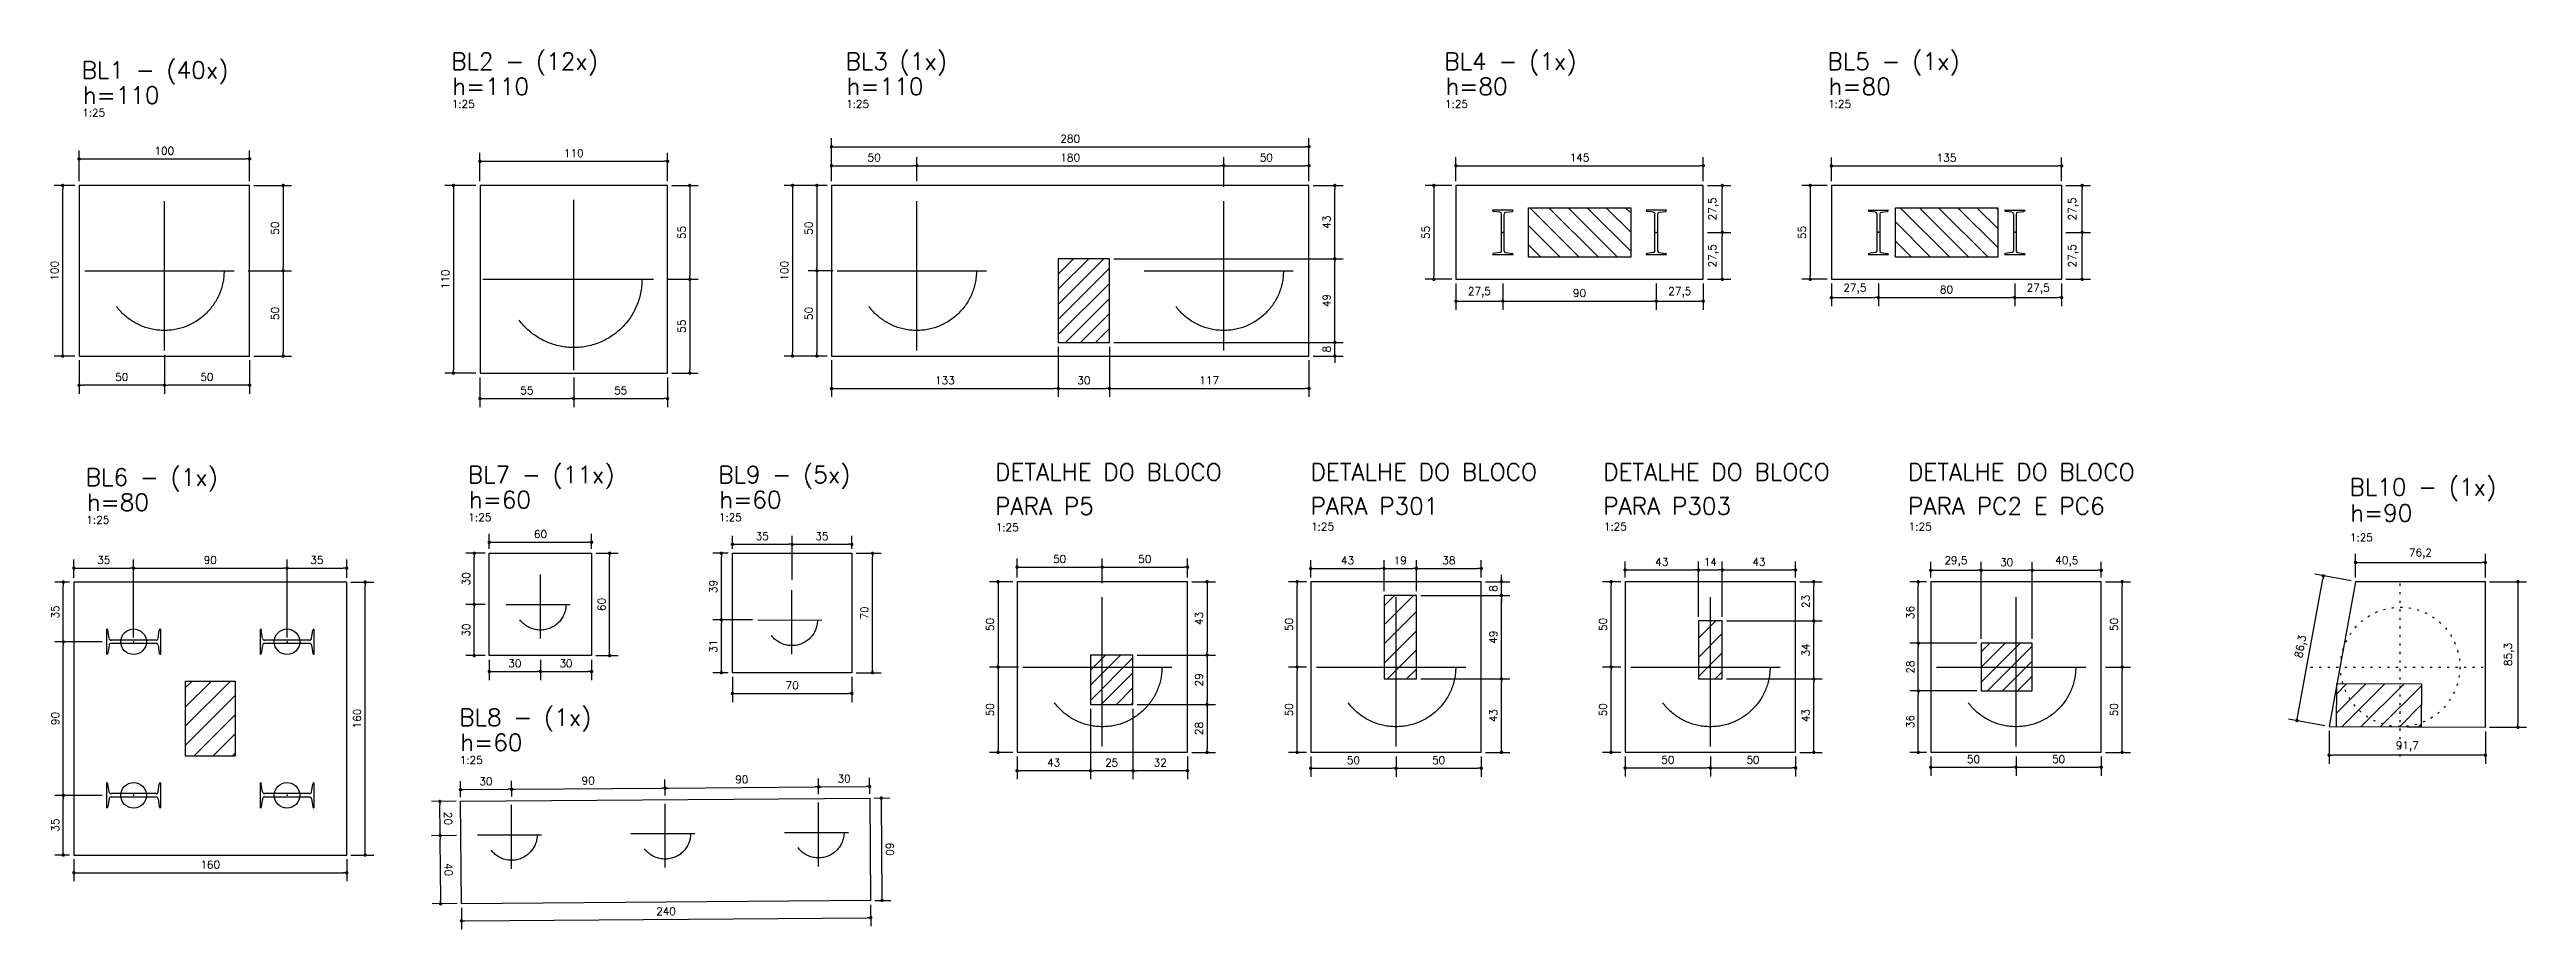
# Model space of a CAD drawing. Extents: x -15987 to 10953, y -16747 to -1189.
# Drawn here: x 8048 to 10953, y -15684 to -14652 of the extents above; entities that cross this region are included whole.
import ezdxf

# ---------------------------------------------------------------- set-up
doc = ezdxf.new("R2010")
doc.units = 0
doc.header["$LTSCALE"] = 25
doc.linetypes.add('ESTILO_TQS_0002', pattern=[0.4, 0.1, -0.3])
for name, color, linetype in [('228', 7, 'Continuous'), ('BLOCO', 3, 'Continuous'), ('COTA', 1, 'Continuous'), ('ESTACA', 1, 'ESTILO_TQS_0002'), ('H5', 1, 'Continuous'), ('P-N', 5, 'Continuous'), ('P-S', 5, 'Continuous'), ('PROJ', 252, 'Continuous'), ('SOLO-FUNDAÇOES', 7, 'Continuous'), ('T1', 2, 'Continuous'), ('T3', 4, 'Continuous'), ('VIGA', 3, 'Continuous')]:
    doc.layers.add(name, color=color, linetype=linetype)
doc.styles.add('COTA', font='romans.shx')
doc.styles.add('Texto1', font='romans.shx', dxfattribs={"height": 9})
doc.styles.add('Texto3', font='romans.shx', dxfattribs={"height": 20})
doc.dimstyles.new('forma', dxfattribs={"dimscale": 5, "dimtxt": 1.8, "dimasz": 0.8, "dimexe": 2, "dimexo": 1, "dimgap": 1, "dimtad": 1, "dimdec": 1, "dimzin": 9, "dimtxsty": 'COTA', "dimblk1": 'DOT', "dimblk2": 'DOT', "dimsah": 1, "dimcen": 0, "dimdle": 1, "dimclrd": 256, "dimclre": 256, "dimclrt": 2, "dimadec": 0, "dimazin": 0, "dimtfac": 1, "dimtdec": 0, "dimtmove": 0, "dimatfit": 3, "dimfxl": 1, "dimtolj": 1, "dimtzin": 0, "dimarcsym": 0})

msp = doc.modelspace()

# ---------------------------------------------------------------- texts
at = {"layer": 'T1', "style": 'Texto1'}
for p in [(8086.53, -14730.99, -57429.5), (8520.01, -14720.7, -57429.5), (8982.53, -14720.7, -57429.5), (9684.87, -14720.7, -57429.5), (10134.23, -14720.7, -57429.5), (8091.32, -15208.22, -57429.5), (8539.43, -15205.2, -57429.5), (8833.24, -15205.2, -57429.5), (9158.03, -15217.02, -57429.5), (9527.88, -15216.09, -57429.5), (9871.2, -15216.09, -57429.5), (10228.73, -15216.09, -57429.5), (10746.24, -15228.89, -38286.33), (8529.41, -15489.84, -57429.5)]:
    msp.add_text('1:25', height=9, dxfattribs=at).set_placement(p)
at = {"layer": 'T3', "style": 'Texto3'}
for s, p in [('BL1 - (40x)', (8085.86, -14686.47, -57429.5)), ('BL2 - (12x)', (8519.34, -14676.18, -57429.5)), ('BL3 (1x)', (8981.86, -14676.18, -57429.5)), ('BL4 - (1x)', (9684.2, -14676.18, -57429.5)), ('BL5 - (1x)', (10133.56, -14676.18, -57429.5)), ('h=110', (8087.22, -14715.85, -57429.5)), ('h=110', (8520.7, -14705.57, -57429.5)), ('h=110', (8983.21, -14705.57, -57429.5)), ('h=80', (9685.55, -14705.57, -57429.5)), ('h=80', (10134.92, -14705.57, -57429.5)), ('BL6 - (1x)', (8090.65, -15163.7, -57429.5)), ('BL7 - (11x)', (8538.75, -15160.69, -57429.5)), ('BL9 - (5x)', (8832.56, -15160.69, -57429.5)), ('DETALHE DO BLOCO', (9157.35, -15157.69, -57429.5)), ('DETALHE DO BLOCO', (9527.21, -15157.53, -57429.5)), ('DETALHE DO BLOCO', (9870.53, -15157.53, -57429.5)), ('DETALHE DO BLOCO', (10228.05, -15157.53, -57429.5)), ('BL10 - (1x)', (10745.79, -15175.22, -38286.33)), ('h=80', (8092, -15193.09, -57429.5)), ('h=60', (8540.11, -15190.07, -57429.5)), ('h=60', (8833.92, -15190.07, -57429.5)), ('PARA P5 ', (9157.35, -15197.69, -57429.5)), ('PARA P301', (9527.21, -15197.53, -57429.5)), ('PARA P303', (9870.53, -15197.53, -57429.5)), ('PARA PC2 E PC6', (10228.05, -15197.53, -57429.5)), ('h=90', (10746.69, -15205.65, -38286.33)), ('BL8 - (1x)', (8528.74, -15445.32, -57429.5)), ('h=60', (8530.1, -15474.71, -57429.5))]:
    msp.add_text(s, height=20, dxfattribs=at).set_placement(p)

# ---------------------------------------------------------------- blocks, each defined once
blk = doc.blocks.new('_EST70')
at = {"layer": 'ESTACA', "linetype": 'ESTILO_TQS_0002'}
for p, q in [((0, -1.333), (0, 1.333)), ((-1.333, 0), (1.333, 0))]:
    blk.add_line(p, q, dxfattribs=at)
blk.add_circle((0, 0), 1, dxfattribs=at)
blk = doc.blocks.new('_Dot')
at = {"color": 0, "linetype": 'ByBlock', "lineweight": -2}
blk.add_line((-0.5, 0), (-1, 0), dxfattribs=at)
at = {"color": 0, "linetype": 'ByBlock', "const_width": 0.5}
blk.add_lwpolyline([(-0.25, 0, 1), (0.25, 0, 1)], format="xyb", close=True, dxfattribs=at)
blk = doc.blocks.new('*D52')
at = {"layer": 'COTA', "lineweight": -2, "transparency": 16777216}
for p, q in [((8082.9, -14806.7), (8082.9, -14770.6)), ((8086.9, -14780.6), (8278.9, -14780.6)), ((8282.9, -14806.7), (8282.9, -14770.6))]:
    blk.add_line(p, q, dxfattribs=at)
at = {"layer": 'Defpoints', "color": 0, "transparency": 16777216}
for p in [(8282.9, -14780.6), (8082.9, -14811.7), (8282.9, -14811.7)]:
    blk.add_point(p, dxfattribs=at)
at = {"layer": 'COTA', "lineweight": -2, "transparency": 16777216, "xscale": 4, "yscale": 4, "zscale": 4, "rotation": 180}
blk.add_blockref('_Dot', (8082.9, -14780.6), dxfattribs=at)
at = {"layer": 'COTA', "lineweight": -2, "transparency": 16777216, "xscale": 4, "yscale": 4, "zscale": 4}
blk.add_blockref('_Dot', (8282.9, -14780.6), dxfattribs=at)
at = {"layer": 'COTA', "color": 2, "transparency": 16777216, "insert": (8182.9, -14771.1), "char_height": 9, "attachment_point": 5, "style": 'COTA'}
blk.add_mtext('\\A1;100 ', dxfattribs=at)
blk = doc.blocks.new('*D53')
at = {"layer": 'COTA', "lineweight": -2, "transparency": 16777216}
for p, q in [((8077.9, -14811.7), (8053.7, -14811.7)), ((8063.7, -15007.7), (8063.7, -14815.7)), ((8077.9, -15011.7), (8053.7, -15011.7))]:
    blk.add_line(p, q, dxfattribs=at)
at = {"layer": 'Defpoints', "color": 0, "transparency": 16777216}
for p in [(8063.7, -14811.7), (8082.9, -14811.7), (8082.9, -15011.7)]:
    blk.add_point(p, dxfattribs=at)
at = {"layer": 'COTA', "lineweight": -2, "transparency": 16777216, "xscale": 4, "yscale": 4, "zscale": 4}
for p, rotation in [((8063.7, -14811.7), 90), ((8063.7, -15011.7), 270)]:
    blk.add_blockref('_Dot', p, dxfattribs=dict(at, rotation=rotation))
at = {"layer": 'COTA', "color": 2, "transparency": 16777216, "insert": (8054.2, -14911.7), "char_height": 9, "attachment_point": 5, "rotation": 90, "style": 'COTA'}
blk.add_mtext('\\A1;100 ', dxfattribs=at)
blk = doc.blocks.new('*D54')
at = {"layer": 'COTA', "lineweight": -2, "transparency": 16777216}
for p, q in [((8287.9, -14811.7), (8332.2, -14811.7)), ((8322.2, -14815.7), (8322.2, -14907.7)), ((8281.2, -14911.7), (8332.2, -14911.7))]:
    blk.add_line(p, q, dxfattribs=at)
at = {"layer": 'Defpoints', "color": 0, "transparency": 16777216}
for p in [(8282.9, -14811.7), (8276.2, -14911.7), (8322.2, -14911.7)]:
    blk.add_point(p, dxfattribs=at)
at = {"layer": 'COTA', "lineweight": -2, "transparency": 16777216, "xscale": 4, "yscale": 4, "zscale": 4}
for p, rotation in [((8322.2, -14811.7), 90), ((8322.2, -14911.7), 270)]:
    blk.add_blockref('_Dot', p, dxfattribs=dict(at, rotation=rotation))
at = {"layer": 'COTA', "color": 2, "transparency": 16777216, "insert": (8312.7, -14861.7), "char_height": 9, "attachment_point": 5, "rotation": 90, "style": 'COTA'}
blk.add_mtext('\\A1;50 ', dxfattribs=at)
blk = doc.blocks.new('*D55')
at = {"layer": 'COTA', "lineweight": -2, "transparency": 16777216}
for p, q in [((8182.9, -15010.1), (8182.9, -15055.8)), ((8282.9, -15016.7), (8282.9, -15055.8)), ((8278.9, -15045.8), (8186.9, -15045.8))]:
    blk.add_line(p, q, dxfattribs=at)
at = {"layer": 'Defpoints', "color": 0, "transparency": 16777216}
for p in [(8182.9, -15005.1), (8282.9, -15011.7), (8182.9, -15045.8)]:
    blk.add_point(p, dxfattribs=at)
at = {"layer": 'COTA', "lineweight": -2, "transparency": 16777216, "xscale": 4, "yscale": 4, "zscale": 4, "rotation": 180}
blk.add_blockref('_Dot', (8182.9, -15045.8), dxfattribs=at)
at = {"layer": 'COTA', "lineweight": -2, "transparency": 16777216, "xscale": 4, "yscale": 4, "zscale": 4}
blk.add_blockref('_Dot', (8282.9, -15045.8), dxfattribs=at)
at = {"layer": 'COTA', "color": 2, "transparency": 16777216, "insert": (8232.9, -15036.3), "char_height": 9, "attachment_point": 5, "style": 'COTA'}
blk.add_mtext('\\A1;50 ', dxfattribs=at)
blk = doc.blocks.new('*D56')
at = {"layer": 'COTA', "lineweight": -2, "transparency": 16777216}
for p, q in [((8082.9, -15016.7), (8082.9, -15055.8)), ((8182.9, -15010.1), (8182.9, -15055.8)), ((8178.9, -15045.8), (8086.9, -15045.8))]:
    blk.add_line(p, q, dxfattribs=at)
at = {"layer": 'Defpoints', "color": 0, "transparency": 16777216}
for p in [(8082.9, -15011.7), (8182.9, -15005.1), (8082.9, -15045.8)]:
    blk.add_point(p, dxfattribs=at)
at = {"layer": 'COTA', "lineweight": -2, "transparency": 16777216, "xscale": 4, "yscale": 4, "zscale": 4, "rotation": 180}
blk.add_blockref('_Dot', (8082.9, -15045.8), dxfattribs=at)
at = {"layer": 'COTA', "lineweight": -2, "transparency": 16777216, "xscale": 4, "yscale": 4, "zscale": 4}
blk.add_blockref('_Dot', (8182.9, -15045.8), dxfattribs=at)
at = {"layer": 'COTA', "color": 2, "transparency": 16777216, "insert": (8132.9, -15036.3), "char_height": 9, "attachment_point": 5, "style": 'COTA'}
blk.add_mtext('\\A1;50 ', dxfattribs=at)
blk = doc.blocks.new('*D57')
at = {"layer": 'COTA', "lineweight": -2, "transparency": 16777216}
for p, q in [((8281.2, -14911.7), (8332.2, -14911.7)), ((8322.2, -14915.7), (8322.2, -15007.7)), ((8287.9, -15011.7), (8332.2, -15011.7))]:
    blk.add_line(p, q, dxfattribs=at)
at = {"layer": 'Defpoints', "color": 0, "transparency": 16777216}
for p in [(8276.2, -14911.7), (8282.9, -15011.7), (8322.2, -15011.7)]:
    blk.add_point(p, dxfattribs=at)
at = {"layer": 'COTA', "lineweight": -2, "transparency": 16777216, "xscale": 4, "yscale": 4, "zscale": 4}
for p, rotation in [((8322.2, -14911.7), 90), ((8322.2, -15011.7), 270)]:
    blk.add_blockref('_Dot', p, dxfattribs=dict(at, rotation=rotation))
at = {"layer": 'COTA', "color": 2, "transparency": 16777216, "insert": (8312.7, -14961.7), "char_height": 9, "attachment_point": 5, "rotation": 90, "style": 'COTA'}
blk.add_mtext('\\A1;50 ', dxfattribs=at)
blk = doc.blocks.new('_EST80')
at = {"layer": 'ESTACA', "linetype": 'ESTILO_TQS_0002'}
for p, q in [((0, -1.333), (0, 1.333)), ((-1.333, 0), (1.333, 0))]:
    blk.add_line(p, q, dxfattribs=at)
blk.add_circle((0, 0), 1, dxfattribs=at)
blk = doc.blocks.new('*D58')
at = {"layer": 'COTA', "lineweight": -2, "transparency": 16777216}
for p, q in [((8553.1, -14806.7), (8553.1, -14773.4)), ((8557.1, -14783.4), (8769.1, -14783.4)), ((8773.1, -14806.7), (8773.1, -14773.4))]:
    blk.add_line(p, q, dxfattribs=at)
at = {"layer": 'Defpoints', "color": 0, "transparency": 16777216}
for p in [(8773.1, -14783.4), (8553.1, -14811.7), (8773.1, -14811.7)]:
    blk.add_point(p, dxfattribs=at)
at = {"layer": 'COTA', "lineweight": -2, "transparency": 16777216, "xscale": 4, "yscale": 4, "zscale": 4, "rotation": 180}
blk.add_blockref('_Dot', (8553.1, -14783.4), dxfattribs=at)
at = {"layer": 'COTA', "lineweight": -2, "transparency": 16777216, "xscale": 4, "yscale": 4, "zscale": 4}
blk.add_blockref('_Dot', (8773.1, -14783.4), dxfattribs=at)
at = {"layer": 'COTA', "color": 2, "transparency": 16777216, "insert": (8663.1, -14773.9), "char_height": 9, "attachment_point": 5, "style": 'COTA'}
blk.add_mtext('\\A1;110', dxfattribs=at)
blk = doc.blocks.new('*D59')
at = {"layer": 'COTA', "lineweight": -2, "transparency": 16777216}
for p, q in [((8548.1, -14811.7), (8512, -14811.7)), ((8522, -14815.7), (8522, -15027.7)), ((8548.1, -15031.7), (8512, -15031.7))]:
    blk.add_line(p, q, dxfattribs=at)
at = {"layer": 'Defpoints', "color": 0, "transparency": 16777216}
for p in [(8553.1, -14811.7), (8522, -15031.7), (8553.1, -15031.7)]:
    blk.add_point(p, dxfattribs=at)
at = {"layer": 'COTA', "lineweight": -2, "transparency": 16777216, "xscale": 4, "yscale": 4, "zscale": 4}
for p, rotation in [((8522, -14811.7), 90), ((8522, -15031.7), 270)]:
    blk.add_blockref('_Dot', p, dxfattribs=dict(at, rotation=rotation))
at = {"layer": 'COTA', "color": 2, "transparency": 16777216, "insert": (8512.5, -14921.7), "char_height": 9, "attachment_point": 5, "rotation": 90, "style": 'COTA'}
blk.add_mtext('\\A1;110', dxfattribs=at)
blk = doc.blocks.new('*D60')
at = {"layer": 'COTA', "lineweight": -2, "transparency": 16777216}
for p, q in [((8778.1, -14811.7), (8809.1, -14811.7)), ((8799.1, -14815.7), (8799.1, -14917.7)), ((8778.1, -14921.7), (8809.1, -14921.7))]:
    blk.add_line(p, q, dxfattribs=at)
at = {"layer": 'Defpoints', "color": 0, "transparency": 16777216}
for p in [(8773.1, -14811.7), (8773.1, -14921.7), (8799.1, -14921.7)]:
    blk.add_point(p, dxfattribs=at)
at = {"layer": 'COTA', "lineweight": -2, "transparency": 16777216, "xscale": 4, "yscale": 4, "zscale": 4}
for p, rotation in [((8799.1, -14811.7), 90), ((8799.1, -14921.7), 270)]:
    blk.add_blockref('_Dot', p, dxfattribs=dict(at, rotation=rotation))
at = {"layer": 'COTA', "color": 2, "transparency": 16777216, "insert": (8789.6, -14866.7), "char_height": 9, "attachment_point": 5, "rotation": 90, "style": 'COTA'}
blk.add_mtext('\\A1;55', dxfattribs=at)
blk = doc.blocks.new('*D61')
at = {"layer": 'COTA', "lineweight": -2, "transparency": 16777216}
for p, q in [((8778.1, -14921.7), (8809.1, -14921.7)), ((8799.1, -14925.7), (8799.1, -15027.7)), ((8778.1, -15031.7), (8809.1, -15031.7))]:
    blk.add_line(p, q, dxfattribs=at)
at = {"layer": 'Defpoints', "color": 0, "transparency": 16777216}
for p in [(8773.1, -14921.7), (8773.1, -15031.7), (8799.1, -15031.7)]:
    blk.add_point(p, dxfattribs=at)
at = {"layer": 'COTA', "lineweight": -2, "transparency": 16777216, "xscale": 4, "yscale": 4, "zscale": 4}
for p, rotation in [((8799.1, -14921.7), 90), ((8799.1, -15031.7), 270)]:
    blk.add_blockref('_Dot', p, dxfattribs=dict(at, rotation=rotation))
at = {"layer": 'COTA', "color": 2, "transparency": 16777216, "insert": (8789.6, -14976.7), "char_height": 9, "attachment_point": 5, "rotation": 90, "style": 'COTA'}
blk.add_mtext('\\A1;55', dxfattribs=at)
blk = doc.blocks.new('*D62')
at = {"layer": 'COTA', "lineweight": -2, "transparency": 16777216}
for p, q in [((8553.1, -15036.7), (8553.1, -15071.6)), ((8663.1, -15036.7), (8663.1, -15071.6)), ((8557.1, -15061.6), (8659.1, -15061.6))]:
    blk.add_line(p, q, dxfattribs=at)
at = {"layer": 'Defpoints', "color": 0, "transparency": 16777216}
for p in [(8553.1, -15031.7), (8663.1, -15031.7), (8663.1, -15061.6)]:
    blk.add_point(p, dxfattribs=at)
at = {"layer": 'COTA', "lineweight": -2, "transparency": 16777216, "xscale": 4, "yscale": 4, "zscale": 4, "rotation": 180}
blk.add_blockref('_Dot', (8553.1, -15061.6), dxfattribs=at)
at = {"layer": 'COTA', "lineweight": -2, "transparency": 16777216, "xscale": 4, "yscale": 4, "zscale": 4}
blk.add_blockref('_Dot', (8663.1, -15061.6), dxfattribs=at)
at = {"layer": 'COTA', "color": 2, "transparency": 16777216, "insert": (8608.1, -15052.1), "char_height": 9, "attachment_point": 5, "style": 'COTA'}
blk.add_mtext('\\A1;55', dxfattribs=at)
blk = doc.blocks.new('*D63')
at = {"layer": 'COTA', "lineweight": -2, "transparency": 16777216}
for p, q in [((8663.1, -15036.7), (8663.1, -15071.6)), ((8773.1, -15036.7), (8773.1, -15071.6)), ((8667.1, -15061.6), (8769.1, -15061.6))]:
    blk.add_line(p, q, dxfattribs=at)
at = {"layer": 'Defpoints', "color": 0, "transparency": 16777216}
for p in [(8663.1, -15031.7), (8773.1, -15031.7), (8773.1, -15061.6)]:
    blk.add_point(p, dxfattribs=at)
at = {"layer": 'COTA', "lineweight": -2, "transparency": 16777216, "xscale": 4, "yscale": 4, "zscale": 4, "rotation": 180}
blk.add_blockref('_Dot', (8663.1, -15061.6), dxfattribs=at)
at = {"layer": 'COTA', "lineweight": -2, "transparency": 16777216, "xscale": 4, "yscale": 4, "zscale": 4}
blk.add_blockref('_Dot', (8773.1, -15061.6), dxfattribs=at)
at = {"layer": 'COTA', "color": 2, "transparency": 16777216, "insert": (8718.1, -15052.1), "char_height": 9, "attachment_point": 5, "style": 'COTA'}
blk.add_mtext('\\A1;55', dxfattribs=at)
blk = doc.blocks.new('*D64')
at = {"layer": 'COTA', "lineweight": -2, "transparency": 16777216}
for p, q in [((8965.4, -15016.7), (8965.4, -15059.7)), ((9231.4, -15000.7), (9231.4, -15059.7)), ((8969.4, -15049.7), (9227.4, -15049.7))]:
    blk.add_line(p, q, dxfattribs=at)
at = {"layer": 'Defpoints', "color": 0, "transparency": 16777216}
for p in [(8965.4, -15011.7), (9231.4, -14995.7), (9231.4, -15049.7)]:
    blk.add_point(p, dxfattribs=at)
at = {"layer": 'COTA', "lineweight": -2, "transparency": 16777216, "xscale": 4, "yscale": 4, "zscale": 4, "rotation": 180}
blk.add_blockref('_Dot', (8965.4, -15049.7), dxfattribs=at)
at = {"layer": 'COTA', "lineweight": -2, "transparency": 16777216, "xscale": 4, "yscale": 4, "zscale": 4}
blk.add_blockref('_Dot', (9231.4, -15049.7), dxfattribs=at)
at = {"layer": 'COTA', "color": 2, "transparency": 16777216, "insert": (9098.4, -15040.2), "char_height": 9, "attachment_point": 5, "style": 'COTA'}
blk.add_mtext('\\A1;133 ', dxfattribs=at)
blk = doc.blocks.new('*D65')
at = {"layer": 'COTA', "lineweight": -2, "transparency": 16777216}
for p, q in [((9231.4, -15000.7), (9231.4, -15059.7)), ((9291.4, -15000.7), (9291.4, -15059.7)), ((9235.4, -15049.7), (9287.4, -15049.7))]:
    blk.add_line(p, q, dxfattribs=at)
at = {"layer": 'Defpoints', "color": 0, "transparency": 16777216}
for p in [(9231.4, -14995.7), (9291.4, -14995.7), (9291.4, -15049.7)]:
    blk.add_point(p, dxfattribs=at)
at = {"layer": 'COTA', "lineweight": -2, "transparency": 16777216, "xscale": 4, "yscale": 4, "zscale": 4, "rotation": 180}
blk.add_blockref('_Dot', (9231.4, -15049.7), dxfattribs=at)
at = {"layer": 'COTA', "lineweight": -2, "transparency": 16777216, "xscale": 4, "yscale": 4, "zscale": 4}
blk.add_blockref('_Dot', (9291.4, -15049.7), dxfattribs=at)
at = {"layer": 'COTA', "color": 2, "transparency": 16777216, "insert": (9261.4, -15040.2), "char_height": 9, "attachment_point": 5, "style": 'COTA'}
blk.add_mtext('\\A1;30 ', dxfattribs=at)
blk = doc.blocks.new('*D66')
at = {"layer": 'COTA', "lineweight": -2, "transparency": 16777216}
for p, q in [((9291.4, -15000.7), (9291.4, -15059.7)), ((9525.4, -15016.7), (9525.4, -15059.7)), ((9295.4, -15049.7), (9521.4, -15049.7))]:
    blk.add_line(p, q, dxfattribs=at)
at = {"layer": 'Defpoints', "color": 0, "transparency": 16777216}
for p in [(9291.4, -14995.7), (9525.4, -15011.7), (9525.4, -15049.7)]:
    blk.add_point(p, dxfattribs=at)
at = {"layer": 'COTA', "lineweight": -2, "transparency": 16777216, "xscale": 4, "yscale": 4, "zscale": 4, "rotation": 180}
blk.add_blockref('_Dot', (9291.4, -15049.7), dxfattribs=at)
at = {"layer": 'COTA', "lineweight": -2, "transparency": 16777216, "xscale": 4, "yscale": 4, "zscale": 4}
blk.add_blockref('_Dot', (9525.4, -15049.7), dxfattribs=at)
at = {"layer": 'COTA', "color": 2, "transparency": 16777216, "insert": (9408.4, -15040.2), "char_height": 9, "attachment_point": 5, "style": 'COTA'}
blk.add_mtext('\\A1;117 ', dxfattribs=at)
blk = doc.blocks.new('*D67')
at = {"layer": 'COTA', "lineweight": -2, "transparency": 16777216}
for p, q in [((9555.7, -14991.7), (9555.7, -14987.7)), ((9296.4, -14995.7), (9565.7, -14995.7)), ((9530.4, -15011.7), (9565.7, -15011.7)), ((9555.7, -15011.7), (9555.7, -14995.7)), ((9555.7, -15015.7), (9555.7, -15019.7))]:
    blk.add_line(p, q, dxfattribs=at)
at = {"layer": 'Defpoints', "color": 0, "transparency": 16777216}
for p in [(9291.4, -14995.7), (9525.4, -15011.7), (9555.7, -14995.7)]:
    blk.add_point(p, dxfattribs=at)
at = {"layer": 'COTA', "lineweight": -2, "transparency": 16777216, "xscale": 4, "yscale": 4, "zscale": 4}
for p, rotation in [((9555.7, -14995.7), 270), ((9555.7, -15011.7), 90)]:
    blk.add_blockref('_Dot', p, dxfattribs=dict(at, rotation=rotation))
at = {"layer": 'COTA', "color": 2, "transparency": 16777216, "insert": (9546.2, -15003.7), "char_height": 9, "attachment_point": 5, "rotation": 90, "style": 'COTA'}
blk.add_mtext('\\A1;8 ', dxfattribs=at)
blk = doc.blocks.new('*D68')
at = {"layer": 'COTA', "lineweight": -2, "transparency": 16777216}
for p, q in [((9296.4, -14897.7), (9565.7, -14897.7)), ((9555.7, -14991.7), (9555.7, -14901.7)), ((9296.4, -14995.7), (9565.7, -14995.7))]:
    blk.add_line(p, q, dxfattribs=at)
at = {"layer": 'Defpoints', "color": 0, "transparency": 16777216}
for p in [(9291.4, -14897.7), (9555.7, -14897.7), (9291.4, -14995.7)]:
    blk.add_point(p, dxfattribs=at)
at = {"layer": 'COTA', "lineweight": -2, "transparency": 16777216, "xscale": 4, "yscale": 4, "zscale": 4}
for p, rotation in [((9555.7, -14897.7), 90), ((9555.7, -14995.7), 270)]:
    blk.add_blockref('_Dot', p, dxfattribs=dict(at, rotation=rotation))
at = {"layer": 'COTA', "color": 2, "transparency": 16777216, "insert": (9546.2, -14946.7), "char_height": 9, "attachment_point": 5, "rotation": 90, "style": 'COTA'}
blk.add_mtext('\\A1;49 ', dxfattribs=at)
blk = doc.blocks.new('*D69')
at = {"layer": 'COTA', "lineweight": -2, "transparency": 16777216}
for p, q in [((9530.4, -14811.7), (9565.7, -14811.7)), ((9555.7, -14893.7), (9555.7, -14815.7)), ((9296.4, -14897.7), (9565.7, -14897.7))]:
    blk.add_line(p, q, dxfattribs=at)
at = {"layer": 'Defpoints', "color": 0, "transparency": 16777216}
for p in [(9525.4, -14811.7), (9555.7, -14811.7), (9291.4, -14897.7)]:
    blk.add_point(p, dxfattribs=at)
at = {"layer": 'COTA', "lineweight": -2, "transparency": 16777216, "xscale": 4, "yscale": 4, "zscale": 4}
for p, rotation in [((9555.7, -14811.7), 90), ((9555.7, -14897.7), 270)]:
    blk.add_blockref('_Dot', p, dxfattribs=dict(at, rotation=rotation))
at = {"layer": 'COTA', "color": 2, "transparency": 16777216, "insert": (9546.2, -14854.7), "char_height": 9, "attachment_point": 5, "rotation": 90, "style": 'COTA'}
blk.add_mtext('\\A1;43 ', dxfattribs=at)
blk = doc.blocks.new('*D70')
at = {"layer": 'COTA', "lineweight": -2, "transparency": 16777216}
for p, q in [((8965.4, -14806.7), (8965.4, -14778.5)), ((9065.4, -14806.7), (9065.4, -14778.5)), ((8969.4, -14788.5), (9061.4, -14788.5))]:
    blk.add_line(p, q, dxfattribs=at)
at = {"layer": 'Defpoints', "color": 0, "transparency": 16777216}
for p in [(8965.4, -14811.7), (9065.4, -14788.5), (9065.4, -14811.7)]:
    blk.add_point(p, dxfattribs=at)
at = {"layer": 'COTA', "lineweight": -2, "transparency": 16777216, "xscale": 4, "yscale": 4, "zscale": 4, "rotation": 180}
blk.add_blockref('_Dot', (8965.4, -14788.5), dxfattribs=at)
at = {"layer": 'COTA', "lineweight": -2, "transparency": 16777216, "xscale": 4, "yscale": 4, "zscale": 4}
blk.add_blockref('_Dot', (9065.4, -14788.5), dxfattribs=at)
at = {"layer": 'COTA', "color": 2, "transparency": 16777216, "insert": (9015.4, -14779), "char_height": 9, "attachment_point": 5, "style": 'COTA'}
blk.add_mtext('\\A1;50 ', dxfattribs=at)
blk = doc.blocks.new('*D71')
at = {"layer": 'COTA', "lineweight": -2, "transparency": 16777216}
for p, q in [((9065.4, -14806.7), (9065.4, -14778.5)), ((9425.4, -14806.7), (9425.4, -14778.5)), ((9069.4, -14788.5), (9421.4, -14788.5))]:
    blk.add_line(p, q, dxfattribs=at)
at = {"layer": 'Defpoints', "color": 0, "transparency": 16777216}
for p in [(9065.4, -14811.7), (9425.4, -14788.5), (9425.4, -14811.7)]:
    blk.add_point(p, dxfattribs=at)
at = {"layer": 'COTA', "lineweight": -2, "transparency": 16777216, "xscale": 4, "yscale": 4, "zscale": 4, "rotation": 180}
blk.add_blockref('_Dot', (9065.4, -14788.5), dxfattribs=at)
at = {"layer": 'COTA', "lineweight": -2, "transparency": 16777216, "xscale": 4, "yscale": 4, "zscale": 4}
blk.add_blockref('_Dot', (9425.4, -14788.5), dxfattribs=at)
at = {"layer": 'COTA', "color": 2, "transparency": 16777216, "insert": (9245.4, -14779), "char_height": 9, "attachment_point": 5, "style": 'COTA'}
blk.add_mtext('\\A1;180 ', dxfattribs=at)
blk = doc.blocks.new('*D72')
at = {"layer": 'COTA', "lineweight": -2, "transparency": 16777216}
for p, q in [((9425.4, -14813.4), (9425.4, -14778.5)), ((9525.4, -14806.7), (9525.4, -14778.5)), ((9429.4, -14788.5), (9521.4, -14788.5))]:
    blk.add_line(p, q, dxfattribs=at)
at = {"layer": 'Defpoints', "color": 0, "transparency": 16777216}
for p in [(9525.4, -14788.5), (9525.4, -14811.7), (9425.4, -14818.4)]:
    blk.add_point(p, dxfattribs=at)
at = {"layer": 'COTA', "lineweight": -2, "transparency": 16777216, "xscale": 4, "yscale": 4, "zscale": 4, "rotation": 180}
blk.add_blockref('_Dot', (9425.4, -14788.5), dxfattribs=at)
at = {"layer": 'COTA', "lineweight": -2, "transparency": 16777216, "xscale": 4, "yscale": 4, "zscale": 4}
blk.add_blockref('_Dot', (9525.4, -14788.5), dxfattribs=at)
at = {"layer": 'COTA', "color": 2, "transparency": 16777216, "insert": (9475.4, -14779), "char_height": 9, "attachment_point": 5, "style": 'COTA'}
blk.add_mtext('\\A1;50 ', dxfattribs=at)
blk = doc.blocks.new('*D73')
at = {"layer": 'COTA', "lineweight": -2, "transparency": 16777216}
for p, q in [((8960.4, -14811.7), (8938.2, -14811.7)), ((8948.2, -14815.7), (8948.2, -14907.7)), ((8967, -14911.7), (8938.2, -14911.7))]:
    blk.add_line(p, q, dxfattribs=at)
at = {"layer": 'Defpoints', "color": 0, "transparency": 16777216}
for p in [(8965.4, -14811.7), (8948.2, -14911.7), (8972, -14911.7)]:
    blk.add_point(p, dxfattribs=at)
at = {"layer": 'COTA', "lineweight": -2, "transparency": 16777216, "xscale": 4, "yscale": 4, "zscale": 4}
for p, rotation in [((8948.2, -14811.7), 90), ((8948.2, -14911.7), 270)]:
    blk.add_blockref('_Dot', p, dxfattribs=dict(at, rotation=rotation))
at = {"layer": 'COTA', "color": 2, "transparency": 16777216, "insert": (8938.7, -14861.7), "char_height": 9, "attachment_point": 5, "rotation": 90, "style": 'COTA'}
blk.add_mtext('\\A1;50 ', dxfattribs=at)
blk = doc.blocks.new('*D74')
at = {"layer": 'COTA', "lineweight": -2, "transparency": 16777216}
for p, q in [((8967, -14911.7), (8938.2, -14911.7)), ((8948.2, -14915.7), (8948.2, -15007.7)), ((8960.4, -15011.7), (8938.2, -15011.7))]:
    blk.add_line(p, q, dxfattribs=at)
at = {"layer": 'Defpoints', "color": 0, "transparency": 16777216}
for p in [(8972, -14911.7), (8948.2, -15011.7), (8965.4, -15011.7)]:
    blk.add_point(p, dxfattribs=at)
at = {"layer": 'COTA', "lineweight": -2, "transparency": 16777216, "xscale": 4, "yscale": 4, "zscale": 4}
for p, rotation in [((8948.2, -14911.7), 90), ((8948.2, -15011.7), 270)]:
    blk.add_blockref('_Dot', p, dxfattribs=dict(at, rotation=rotation))
at = {"layer": 'COTA', "color": 2, "transparency": 16777216, "insert": (8938.7, -14961.7), "char_height": 9, "attachment_point": 5, "rotation": 90, "style": 'COTA'}
blk.add_mtext('\\A1;50 ', dxfattribs=at)
blk = doc.blocks.new('*D75')
at = {"layer": 'COTA', "lineweight": -2, "transparency": 16777216}
for p, q in [((8960.4, -14811.7), (8909.7, -14811.7)), ((8919.7, -14815.7), (8919.7, -15007.7)), ((8960.4, -15011.7), (8909.7, -15011.7))]:
    blk.add_line(p, q, dxfattribs=at)
at = {"layer": 'Defpoints', "color": 0, "transparency": 16777216}
for p in [(8965.4, -14811.7), (8919.7, -15011.7), (8965.4, -15011.7)]:
    blk.add_point(p, dxfattribs=at)
at = {"layer": 'COTA', "lineweight": -2, "transparency": 16777216, "xscale": 4, "yscale": 4, "zscale": 4}
for p, rotation in [((8919.7, -14811.7), 90), ((8919.7, -15011.7), 270)]:
    blk.add_blockref('_Dot', p, dxfattribs=dict(at, rotation=rotation))
at = {"layer": 'COTA', "color": 2, "transparency": 16777216, "insert": (8910.2, -14911.7), "char_height": 9, "attachment_point": 5, "rotation": 90, "style": 'COTA'}
blk.add_mtext('\\A1;100 ', dxfattribs=at)
blk = doc.blocks.new('*D76')
at = {"layer": 'COTA', "lineweight": -2, "transparency": 16777216}
for p, q in [((9183, -15271.3), (9183, -15249.1)), ((9283, -15277.9), (9283, -15249.1)), ((9187, -15259.1), (9279, -15259.1))]:
    blk.add_line(p, q, dxfattribs=at)
at = {"layer": 'Defpoints', "color": 0, "transparency": 16777216}
for p in [(9183, -15276.3), (9283, -15259.1), (9283, -15282.9)]:
    blk.add_point(p, dxfattribs=at)
at = {"layer": 'COTA', "lineweight": -2, "transparency": 16777216, "xscale": 4, "yscale": 4, "zscale": 4, "rotation": 180}
blk.add_blockref('_Dot', (9183, -15259.1), dxfattribs=at)
at = {"layer": 'COTA', "lineweight": -2, "transparency": 16777216, "xscale": 4, "yscale": 4, "zscale": 4}
blk.add_blockref('_Dot', (9283, -15259.1), dxfattribs=at)
at = {"layer": 'COTA', "color": 2, "transparency": 16777216, "insert": (9233, -15249.6), "char_height": 9, "attachment_point": 5, "style": 'COTA'}
blk.add_mtext('\\A1;50 ', dxfattribs=at)
blk = doc.blocks.new('*D77')
at = {"layer": 'COTA', "lineweight": -2, "transparency": 16777216}
for p, q in [((9283, -15277.9), (9283, -15249.1)), ((9383, -15271.3), (9383, -15249.1)), ((9287, -15259.1), (9379, -15259.1))]:
    blk.add_line(p, q, dxfattribs=at)
at = {"layer": 'Defpoints', "color": 0, "transparency": 16777216}
for p in [(9383, -15259.1), (9383, -15276.3), (9283, -15282.9)]:
    blk.add_point(p, dxfattribs=at)
at = {"layer": 'COTA', "lineweight": -2, "transparency": 16777216, "xscale": 4, "yscale": 4, "zscale": 4, "rotation": 180}
blk.add_blockref('_Dot', (9283, -15259.1), dxfattribs=at)
at = {"layer": 'COTA', "lineweight": -2, "transparency": 16777216, "xscale": 4, "yscale": 4, "zscale": 4}
blk.add_blockref('_Dot', (9383, -15259.1), dxfattribs=at)
at = {"layer": 'COTA', "color": 2, "transparency": 16777216, "insert": (9333, -15249.6), "char_height": 9, "attachment_point": 5, "style": 'COTA'}
blk.add_mtext('\\A1;50 ', dxfattribs=at)
blk = doc.blocks.new('*D78')
at = {"layer": 'COTA', "lineweight": -2, "transparency": 16777216}
for p, q in [((9388, -15276.3), (9415.9, -15276.3)), ((9405.9, -15280.3), (9405.9, -15358.3)), ((9324, -15362.3), (9415.9, -15362.3))]:
    blk.add_line(p, q, dxfattribs=at)
at = {"layer": 'Defpoints', "color": 0, "transparency": 16777216}
for p in [(9383, -15276.3), (9319, -15362.3), (9405.9, -15362.3)]:
    blk.add_point(p, dxfattribs=at)
at = {"layer": 'COTA', "lineweight": -2, "transparency": 16777216, "xscale": 4, "yscale": 4, "zscale": 4}
for p, rotation in [((9405.9, -15276.3), 90), ((9405.9, -15362.3), 270)]:
    blk.add_blockref('_Dot', p, dxfattribs=dict(at, rotation=rotation))
at = {"layer": 'COTA', "color": 2, "transparency": 16777216, "insert": (9396.4, -15319.3), "char_height": 9, "attachment_point": 5, "rotation": 90, "style": 'COTA'}
blk.add_mtext('\\A1;43 ', dxfattribs=at)
blk = doc.blocks.new('*D79')
at = {"layer": 'COTA', "lineweight": -2, "transparency": 16777216}
for p, q in [((9324, -15362.3), (9415.9, -15362.3)), ((9405.9, -15366.3), (9405.9, -15416.3)), ((9324, -15420.3), (9415.9, -15420.3))]:
    blk.add_line(p, q, dxfattribs=at)
at = {"layer": 'Defpoints', "color": 0, "transparency": 16777216}
for p in [(9319, -15362.3), (9319, -15420.3), (9405.9, -15420.3)]:
    blk.add_point(p, dxfattribs=at)
at = {"layer": 'COTA', "lineweight": -2, "transparency": 16777216, "xscale": 4, "yscale": 4, "zscale": 4}
for p, rotation in [((9405.9, -15362.3), 90), ((9405.9, -15420.3), 270)]:
    blk.add_blockref('_Dot', p, dxfattribs=dict(at, rotation=rotation))
at = {"layer": 'COTA', "color": 2, "transparency": 16777216, "insert": (9396.4, -15391.3), "char_height": 9, "attachment_point": 5, "rotation": 90, "style": 'COTA'}
blk.add_mtext('\\A1;29 ', dxfattribs=at)
blk = doc.blocks.new('*D80')
at = {"layer": 'COTA', "lineweight": -2, "transparency": 16777216}
for p, q in [((9324, -15420.3), (9415.9, -15420.3)), ((9405.9, -15424.3), (9405.9, -15472.3)), ((9388, -15476.3), (9415.9, -15476.3))]:
    blk.add_line(p, q, dxfattribs=at)
at = {"layer": 'Defpoints', "color": 0, "transparency": 16777216}
for p in [(9319, -15420.3), (9383, -15476.3), (9405.9, -15476.3)]:
    blk.add_point(p, dxfattribs=at)
at = {"layer": 'COTA', "lineweight": -2, "transparency": 16777216, "xscale": 4, "yscale": 4, "zscale": 4}
for p, rotation in [((9405.9, -15420.3), 90), ((9405.9, -15476.3), 270)]:
    blk.add_blockref('_Dot', p, dxfattribs=dict(at, rotation=rotation))
at = {"layer": 'COTA', "color": 2, "transparency": 16777216, "insert": (9396.4, -15448.3), "char_height": 9, "attachment_point": 5, "rotation": 90, "style": 'COTA'}
blk.add_mtext('\\A1;28 ', dxfattribs=at)
blk = doc.blocks.new('*D81')
at = {"layer": 'COTA', "lineweight": -2, "transparency": 16777216}
for p, q in [((9178, -15276.3), (9150.8, -15276.3)), ((9160.8, -15280.3), (9160.8, -15372.3)), ((9184.7, -15376.3), (9150.8, -15376.3))]:
    blk.add_line(p, q, dxfattribs=at)
at = {"layer": 'Defpoints', "color": 0, "transparency": 16777216}
for p in [(9183, -15276.3), (9160.8, -15376.3), (9189.7, -15376.3)]:
    blk.add_point(p, dxfattribs=at)
at = {"layer": 'COTA', "lineweight": -2, "transparency": 16777216, "xscale": 4, "yscale": 4, "zscale": 4}
for p, rotation in [((9160.8, -15276.3), 90), ((9160.8, -15376.3), 270)]:
    blk.add_blockref('_Dot', p, dxfattribs=dict(at, rotation=rotation))
at = {"layer": 'COTA', "color": 2, "transparency": 16777216, "insert": (9151.3, -15326.3), "char_height": 9, "attachment_point": 5, "rotation": 90, "style": 'COTA'}
blk.add_mtext('\\A1;50 ', dxfattribs=at)
blk = doc.blocks.new('*D82')
at = {"layer": 'COTA', "lineweight": -2, "transparency": 16777216}
for p, q in [((9184.7, -15376.3), (9150.8, -15376.3)), ((9160.8, -15380.3), (9160.8, -15472.3)), ((9178, -15476.3), (9150.8, -15476.3))]:
    blk.add_line(p, q, dxfattribs=at)
at = {"layer": 'Defpoints', "color": 0, "transparency": 16777216}
for p in [(9189.7, -15376.3), (9160.8, -15476.3), (9183, -15476.3)]:
    blk.add_point(p, dxfattribs=at)
at = {"layer": 'COTA', "lineweight": -2, "transparency": 16777216, "xscale": 4, "yscale": 4, "zscale": 4}
for p, rotation in [((9160.8, -15376.3), 90), ((9160.8, -15476.3), 270)]:
    blk.add_blockref('_Dot', p, dxfattribs=dict(at, rotation=rotation))
at = {"layer": 'COTA', "color": 2, "transparency": 16777216, "insert": (9151.3, -15426.3), "char_height": 9, "attachment_point": 5, "rotation": 90, "style": 'COTA'}
blk.add_mtext('\\A1;50 ', dxfattribs=at)
blk = doc.blocks.new('*D83')
at = {"layer": 'COTA', "lineweight": -2, "transparency": 16777216}
for p, q in [((9319, -15425.3), (9319, -15507.8)), ((9383, -15481.3), (9383, -15507.8)), ((9379, -15497.8), (9323, -15497.8))]:
    blk.add_line(p, q, dxfattribs=at)
at = {"layer": 'Defpoints', "color": 0, "transparency": 16777216}
for p in [(9319, -15420.3), (9383, -15476.3), (9319, -15497.8)]:
    blk.add_point(p, dxfattribs=at)
at = {"layer": 'COTA', "lineweight": -2, "transparency": 16777216, "xscale": 4, "yscale": 4, "zscale": 4, "rotation": 180}
blk.add_blockref('_Dot', (9319, -15497.8), dxfattribs=at)
at = {"layer": 'COTA', "lineweight": -2, "transparency": 16777216, "xscale": 4, "yscale": 4, "zscale": 4}
blk.add_blockref('_Dot', (9383, -15497.8), dxfattribs=at)
at = {"layer": 'COTA', "color": 2, "transparency": 16777216, "insert": (9351, -15488.3), "char_height": 9, "attachment_point": 5, "style": 'COTA'}
blk.add_mtext('\\A1;32 ', dxfattribs=at)
blk = doc.blocks.new('*D84')
at = {"layer": 'COTA', "lineweight": -2, "transparency": 16777216}
for p, q in [((9269, -15425.3), (9269, -15507.8)), ((9319, -15425.3), (9319, -15507.8)), ((9315, -15497.8), (9273, -15497.8))]:
    blk.add_line(p, q, dxfattribs=at)
at = {"layer": 'Defpoints', "color": 0, "transparency": 16777216}
for p in [(9269, -15420.3), (9319, -15420.3), (9269, -15497.8)]:
    blk.add_point(p, dxfattribs=at)
at = {"layer": 'COTA', "lineweight": -2, "transparency": 16777216, "xscale": 4, "yscale": 4, "zscale": 4, "rotation": 180}
blk.add_blockref('_Dot', (9269, -15497.8), dxfattribs=at)
at = {"layer": 'COTA', "lineweight": -2, "transparency": 16777216, "xscale": 4, "yscale": 4, "zscale": 4}
blk.add_blockref('_Dot', (9319, -15497.8), dxfattribs=at)
at = {"layer": 'COTA', "color": 2, "transparency": 16777216, "insert": (9294, -15488.3), "char_height": 9, "attachment_point": 5, "style": 'COTA'}
blk.add_mtext('\\A1;25 ', dxfattribs=at)
blk = doc.blocks.new('*D85')
at = {"layer": 'COTA', "lineweight": -2, "transparency": 16777216}
for p, q in [((9269, -15425.3), (9269, -15507.8)), ((9183, -15481.3), (9183, -15507.8)), ((9265, -15497.8), (9187, -15497.8))]:
    blk.add_line(p, q, dxfattribs=at)
at = {"layer": 'Defpoints', "color": 0, "transparency": 16777216}
for p in [(9269, -15420.3), (9183, -15476.3), (9183, -15497.8)]:
    blk.add_point(p, dxfattribs=at)
at = {"layer": 'COTA', "lineweight": -2, "transparency": 16777216, "xscale": 4, "yscale": 4, "zscale": 4, "rotation": 180}
blk.add_blockref('_Dot', (9183, -15497.8), dxfattribs=at)
at = {"layer": 'COTA', "lineweight": -2, "transparency": 16777216, "xscale": 4, "yscale": 4, "zscale": 4}
blk.add_blockref('_Dot', (9269, -15497.8), dxfattribs=at)
at = {"layer": 'COTA', "color": 2, "transparency": 16777216, "insert": (9226, -15488.3), "char_height": 9, "attachment_point": 5, "style": 'COTA'}
blk.add_mtext('\\A1;43 ', dxfattribs=at)
blk = doc.blocks.new('perfilW310x52')
at = {"layer": 'PROJ', "linetype": 'Continuous'}
for p, q in [((-0.084, 0.158), (0.064, 0.158)), ((-0.031, 0.144), (-0.076, 0.151)), ((0.011, 0.144), (0.056, 0.151)), ((-0.02, 0.132), (-0.02, -0.132)), ((0, 0.132), (0, -0.132)), ((-0.031, -0.144), (-0.076, -0.151)), ((0.011, -0.144), (0.056, -0.151)), ((-0.084, -0.158), (0.064, -0.158))]:
    blk.add_line(p, q, dxfattribs=at)
at = {"layer": 'PROJ'}
blk.add_circle((-0.01, 0), 0.075, dxfattribs=at)
at = {"layer": 'PROJ', "linetype": 'Continuous'}
for centre, radius, start, end in [((-0.076, 0.158), 0.00749, 180, 270), ((0.056, 0.158), 0.00749, 270, 0), ((-0.032, 0.132), 0.0125, 0, 81.1582), ((0.012, 0.132), 0.0125, 98.8418, 180), ((-0.032, -0.132), 0.0125, 278.8418, 0), ((0.012, -0.132), 0.0125, 180, 261.1582), ((-0.076, -0.158), 0.00749, 90, 180), ((0.056, -0.158), 0.00749, 0, 90)]:
    blk.add_arc(centre, radius, start, end, dxfattribs=at)
at = {"layer": 'PROJ'}
blk.add_point((-0.01, 0), dxfattribs=at)
blk = doc.blocks.new('perfilW250x38-5')
at = {"layer": 'PROJ', "linetype": 'Continuous'}
for p, q in [((0.086, 0.066), (0.206, 0.066)), ((0.129, 0.054), (0.092, 0.059)), ((0.138, 0.043), (0.138, -0.172)), ((0.154, 0.043), (0.154, -0.172)), ((0.163, 0.054), (0.2, 0.059)), ((0.086, -0.194), (0.206, -0.194)), ((0.129, -0.183), (0.092, -0.188)), ((0.163, -0.183), (0.2, -0.188))]:
    blk.add_line(p, q, dxfattribs=at)
for centre, radius, start, end in [((0.092, 0.066), 0.00614, 180, 270), ((0.128, 0.043), 0.0102, 0, 81.1582), ((0.164, 0.043), 0.0102, 98.8418, 180), ((0.2, 0.066), 0.00614, 270, 0), ((0.092, -0.194), 0.00614, 90, 180), ((0.128, -0.172), 0.0102, 278.8418, 0), ((0.164, -0.172), 0.0102, 180, 261.1582), ((0.2, -0.194), 0.00614, 0, 90)]:
    blk.add_arc(centre, radius, start, end, dxfattribs=at)
at = {"layer": 'PROJ'}
blk.add_point((0.146, -0.064), dxfattribs=at)
blk = doc.blocks.new('*D462')
at = {"layer": 'COTA', "lineweight": -2, "transparency": 16777216}
for p, q in [((9697.8, -14806.7), (9697.8, -14778.5)), ((9987.8, -14806.7), (9987.8, -14778.5)), ((9701.8, -14788.5), (9983.8, -14788.5))]:
    blk.add_line(p, q, dxfattribs=at)
at = {"layer": 'Defpoints', "color": 0, "transparency": 16777216}
for p in [(9697.8, -14811.7), (9987.8, -14788.5), (9987.8, -14811.7)]:
    blk.add_point(p, dxfattribs=at)
at = {"layer": 'COTA', "lineweight": -2, "transparency": 16777216, "xscale": 4, "yscale": 4, "zscale": 4, "rotation": 180}
blk.add_blockref('_Dot', (9697.8, -14788.5), dxfattribs=at)
at = {"layer": 'COTA', "lineweight": -2, "transparency": 16777216, "xscale": 4, "yscale": 4, "zscale": 4}
blk.add_blockref('_Dot', (9987.8, -14788.5), dxfattribs=at)
at = {"layer": 'COTA', "color": 2, "transparency": 16777216, "insert": (9842.8, -14779), "char_height": 9, "attachment_point": 5, "style": 'COTA'}
blk.add_mtext('\\A1;145', dxfattribs=at)
blk = doc.blocks.new('*D463')
at = {"layer": 'COTA', "lineweight": -2, "transparency": 16777216}
for p, q in [((9692.8, -14811.7), (9661.8, -14811.7)), ((9671.8, -14815.7), (9671.8, -14917.7)), ((9692.8, -14921.7), (9661.8, -14921.7))]:
    blk.add_line(p, q, dxfattribs=at)
at = {"layer": 'Defpoints', "color": 0, "transparency": 16777216}
for p in [(9697.8, -14811.7), (9671.8, -14921.7), (9697.8, -14921.7)]:
    blk.add_point(p, dxfattribs=at)
at = {"layer": 'COTA', "lineweight": -2, "transparency": 16777216, "xscale": 4, "yscale": 4, "zscale": 4}
for p, rotation in [((9671.8, -14811.7), 90), ((9671.8, -14921.7), 270)]:
    blk.add_blockref('_Dot', p, dxfattribs=dict(at, rotation=rotation))
at = {"layer": 'COTA', "color": 2, "transparency": 16777216, "insert": (9662.3, -14866.7), "char_height": 9, "attachment_point": 5, "rotation": 90, "style": 'COTA'}
blk.add_mtext('\\A1;55', dxfattribs=at)
blk = doc.blocks.new('*D464')
at = {"layer": 'COTA', "lineweight": -2, "transparency": 16777216}
for p, q in [((10138.2, -14806.7), (10138.2, -14778.8)), ((10408.2, -14806.7), (10408.2, -14778.8)), ((10142.2, -14788.8), (10404.2, -14788.8))]:
    blk.add_line(p, q, dxfattribs=at)
at = {"layer": 'Defpoints', "color": 0, "transparency": 16777216}
for p in [(10138.2, -14811.7), (10408.2, -14788.8), (10408.2, -14811.7)]:
    blk.add_point(p, dxfattribs=at)
at = {"layer": 'COTA', "lineweight": -2, "transparency": 16777216, "xscale": 4, "yscale": 4, "zscale": 4, "rotation": 180}
blk.add_blockref('_Dot', (10138.2, -14788.8), dxfattribs=at)
at = {"layer": 'COTA', "lineweight": -2, "transparency": 16777216, "xscale": 4, "yscale": 4, "zscale": 4}
blk.add_blockref('_Dot', (10408.2, -14788.8), dxfattribs=at)
at = {"layer": 'COTA', "color": 2, "transparency": 16777216, "insert": (10273.2, -14779.3), "char_height": 9, "attachment_point": 5, "style": 'COTA'}
blk.add_mtext('\\A1;135', dxfattribs=at)
blk = doc.blocks.new('*D465')
at = {"layer": 'COTA', "lineweight": -2, "transparency": 16777216}
for p, q in [((10133.2, -14811.7), (10103.3, -14811.7)), ((10113.3, -14815.7), (10113.3, -14917.7)), ((10133.2, -14921.7), (10103.3, -14921.7))]:
    blk.add_line(p, q, dxfattribs=at)
at = {"layer": 'Defpoints', "color": 0, "transparency": 16777216}
for p in [(10138.2, -14811.7), (10113.3, -14921.7), (10138.2, -14921.7)]:
    blk.add_point(p, dxfattribs=at)
at = {"layer": 'COTA', "lineweight": -2, "transparency": 16777216, "xscale": 4, "yscale": 4, "zscale": 4}
for p, rotation in [((10113.3, -14811.7), 90), ((10113.3, -14921.7), 270)]:
    blk.add_blockref('_Dot', p, dxfattribs=dict(at, rotation=rotation))
at = {"layer": 'COTA', "color": 2, "transparency": 16777216, "insert": (10103.8, -14866.7), "char_height": 9, "attachment_point": 5, "rotation": 90, "style": 'COTA'}
blk.add_mtext('\\A1;55', dxfattribs=at)
blk = doc.blocks.new('*D448')
at = {"layer": 'COTA', "lineweight": -2, "transparency": 16777216}
for p, q in [((9697.8, -14926.7), (9697.8, -14957.4)), ((9752.8, -14926.7), (9752.8, -14957.4)), ((9701.8, -14947.4), (9748.8, -14947.4))]:
    blk.add_line(p, q, dxfattribs=at)
at = {"layer": 'Defpoints', "color": 0, "transparency": 16777216}
for p in [(9697.8, -14921.7), (9752.8, -14921.7), (9752.8, -14947.4)]:
    blk.add_point(p, dxfattribs=at)
at = {"layer": 'COTA', "lineweight": -2, "transparency": 16777216, "xscale": 4, "yscale": 4, "zscale": 4, "rotation": 180}
blk.add_blockref('_Dot', (9697.8, -14947.4), dxfattribs=at)
at = {"layer": 'COTA', "lineweight": -2, "transparency": 16777216, "xscale": 4, "yscale": 4, "zscale": 4}
blk.add_blockref('_Dot', (9752.8, -14947.4), dxfattribs=at)
at = {"layer": 'COTA', "color": 2, "transparency": 16777216, "insert": (9725.3, -14937), "char_height": 9, "attachment_point": 5, "style": 'COTA'}
blk.add_mtext('\\A1;27,5 ', dxfattribs=at)
blk = doc.blocks.new('*D444')
at = {"layer": 'COTA', "lineweight": -2, "transparency": 16777216}
for p, q in [((9752.8, -14926.7), (9752.8, -14957.4)), ((9932.8, -14926.7), (9932.8, -14957.4)), ((9756.8, -14947.4), (9928.8, -14947.4))]:
    blk.add_line(p, q, dxfattribs=at)
at = {"layer": 'Defpoints', "color": 0, "transparency": 16777216}
for p in [(9752.8, -14921.7), (9932.8, -14921.7), (9932.8, -14947.4)]:
    blk.add_point(p, dxfattribs=at)
at = {"layer": 'COTA', "lineweight": -2, "transparency": 16777216, "xscale": 4, "yscale": 4, "zscale": 4, "rotation": 180}
blk.add_blockref('_Dot', (9752.8, -14947.4), dxfattribs=at)
at = {"layer": 'COTA', "lineweight": -2, "transparency": 16777216, "xscale": 4, "yscale": 4, "zscale": 4}
blk.add_blockref('_Dot', (9932.8, -14947.4), dxfattribs=at)
at = {"layer": 'COTA', "color": 2, "transparency": 16777216, "insert": (9842.8, -14937.9), "char_height": 9, "attachment_point": 5, "style": 'COTA'}
blk.add_mtext('\\A1;90 ', dxfattribs=at)
blk = doc.blocks.new('*D449')
at = {"layer": 'COTA', "lineweight": -2, "transparency": 16777216}
for p, q in [((9932.8, -14926.7), (9932.8, -14957.4)), ((9987.8, -14926.7), (9987.8, -14957.4)), ((9936.8, -14947.4), (9983.8, -14947.4))]:
    blk.add_line(p, q, dxfattribs=at)
at = {"layer": 'Defpoints', "color": 0, "transparency": 16777216}
for p in [(9932.8, -14921.7), (9987.8, -14921.7), (9987.8, -14947.4)]:
    blk.add_point(p, dxfattribs=at)
at = {"layer": 'COTA', "lineweight": -2, "transparency": 16777216, "xscale": 4, "yscale": 4, "zscale": 4, "rotation": 180}
blk.add_blockref('_Dot', (9932.8, -14947.4), dxfattribs=at)
at = {"layer": 'COTA', "lineweight": -2, "transparency": 16777216, "xscale": 4, "yscale": 4, "zscale": 4}
blk.add_blockref('_Dot', (9987.8, -14947.4), dxfattribs=at)
at = {"layer": 'COTA', "color": 2, "transparency": 16777216, "insert": (9960.3, -14937), "char_height": 9, "attachment_point": 5, "style": 'COTA'}
blk.add_mtext('\\A1;27,5 ', dxfattribs=at)
blk = doc.blocks.new('*D450')
at = {"layer": 'COTA', "lineweight": -2, "transparency": 16777216}
for p, q in [((10138.2, -14926.7), (10138.2, -14953.2)), ((10193.2, -14926.7), (10193.2, -14953.2)), ((10142.2, -14943.2), (10189.2, -14943.2))]:
    blk.add_line(p, q, dxfattribs=at)
at = {"layer": 'Defpoints', "color": 0, "transparency": 16777216}
for p in [(10138.2, -14921.7), (10193.2, -14921.7), (10193.2, -14943.2)]:
    blk.add_point(p, dxfattribs=at)
at = {"layer": 'COTA', "lineweight": -2, "transparency": 16777216, "xscale": 4, "yscale": 4, "zscale": 4, "rotation": 180}
blk.add_blockref('_Dot', (10138.2, -14943.2), dxfattribs=at)
at = {"layer": 'COTA', "lineweight": -2, "transparency": 16777216, "xscale": 4, "yscale": 4, "zscale": 4}
blk.add_blockref('_Dot', (10193.2, -14943.2), dxfattribs=at)
at = {"layer": 'COTA', "color": 2, "transparency": 16777216, "insert": (10165.7, -14932.9), "char_height": 9, "attachment_point": 5, "style": 'COTA'}
blk.add_mtext('\\A1;27,5 ', dxfattribs=at)
blk = doc.blocks.new('*D445')
at = {"layer": 'COTA', "lineweight": -2, "transparency": 16777216}
for p, q in [((10193.2, -14926.7), (10193.2, -14953.2)), ((10353.2, -14926.7), (10353.2, -14953.2)), ((10197.2, -14943.2), (10349.2, -14943.2))]:
    blk.add_line(p, q, dxfattribs=at)
at = {"layer": 'Defpoints', "color": 0, "transparency": 16777216}
for p in [(10193.2, -14921.7), (10353.2, -14921.7), (10353.2, -14943.2)]:
    blk.add_point(p, dxfattribs=at)
at = {"layer": 'COTA', "lineweight": -2, "transparency": 16777216, "xscale": 4, "yscale": 4, "zscale": 4, "rotation": 180}
blk.add_blockref('_Dot', (10193.2, -14943.2), dxfattribs=at)
at = {"layer": 'COTA', "lineweight": -2, "transparency": 16777216, "xscale": 4, "yscale": 4, "zscale": 4}
blk.add_blockref('_Dot', (10353.2, -14943.2), dxfattribs=at)
at = {"layer": 'COTA', "color": 2, "transparency": 16777216, "insert": (10273.2, -14933.7), "char_height": 9, "attachment_point": 5, "style": 'COTA'}
blk.add_mtext('\\A1;80 ', dxfattribs=at)
blk = doc.blocks.new('*D451')
at = {"layer": 'COTA', "lineweight": -2, "transparency": 16777216}
for p, q in [((10353.2, -14926.7), (10353.2, -14953.2)), ((10408.2, -14926.7), (10408.2, -14953.2)), ((10357.2, -14943.2), (10404.2, -14943.2))]:
    blk.add_line(p, q, dxfattribs=at)
at = {"layer": 'Defpoints', "color": 0, "transparency": 16777216}
for p in [(10353.2, -14921.7), (10408.2, -14921.7), (10408.2, -14943.2)]:
    blk.add_point(p, dxfattribs=at)
at = {"layer": 'COTA', "lineweight": -2, "transparency": 16777216, "xscale": 4, "yscale": 4, "zscale": 4, "rotation": 180}
blk.add_blockref('_Dot', (10353.2, -14943.2), dxfattribs=at)
at = {"layer": 'COTA', "lineweight": -2, "transparency": 16777216, "xscale": 4, "yscale": 4, "zscale": 4}
blk.add_blockref('_Dot', (10408.2, -14943.2), dxfattribs=at)
at = {"layer": 'COTA', "color": 2, "transparency": 16777216, "insert": (10380.7, -14932.9), "char_height": 9, "attachment_point": 5, "style": 'COTA'}
blk.add_mtext('\\A1;27,5 ', dxfattribs=at)
blk = doc.blocks.new('*D452')
at = {"layer": 'COTA', "lineweight": -2, "transparency": 16777216}
for p, q in [((8110.1, -15526.7), (8054.4, -15526.7)), ((8064.4, -15592.7), (8064.4, -15530.7)), ((8071.8, -15596.7), (8054.4, -15596.7))]:
    blk.add_line(p, q, dxfattribs=at)
at = {"layer": 'Defpoints', "color": 0, "transparency": 16777216}
for p in [(8064.4, -15526.7), (8115.1, -15526.7), (8076.8, -15596.7)]:
    blk.add_point(p, dxfattribs=at)
at = {"layer": 'COTA', "lineweight": -2, "transparency": 16777216, "xscale": 4, "yscale": 4, "zscale": 4}
for p, rotation in [((8064.4, -15526.7), 90), ((8064.4, -15596.7), 270)]:
    blk.add_blockref('_Dot', p, dxfattribs=dict(at, rotation=rotation))
at = {"layer": 'COTA', "color": 2, "transparency": 16777216, "insert": (8054.9, -15561.7), "char_height": 9, "attachment_point": 5, "rotation": 90, "style": 'COTA'}
blk.add_mtext('\\A1;35 ', dxfattribs=at)
blk = doc.blocks.new('*D446')
at = {"layer": 'COTA', "lineweight": -2, "transparency": 16777216}
for p, q in [((8110.1, -15346.7), (8054.4, -15346.7)), ((8064.4, -15522.7), (8064.4, -15350.7)), ((8110.1, -15526.7), (8054.4, -15526.7))]:
    blk.add_line(p, q, dxfattribs=at)
at = {"layer": 'Defpoints', "color": 0, "transparency": 16777216}
for p in [(8064.4, -15346.7), (8115.1, -15346.7), (8115.1, -15526.7)]:
    blk.add_point(p, dxfattribs=at)
at = {"layer": 'COTA', "lineweight": -2, "transparency": 16777216, "xscale": 4, "yscale": 4, "zscale": 4}
for p, rotation in [((8064.4, -15346.7), 90), ((8064.4, -15526.7), 270)]:
    blk.add_blockref('_Dot', p, dxfattribs=dict(at, rotation=rotation))
at = {"layer": 'COTA', "color": 2, "transparency": 16777216, "insert": (8054.9, -15436.7), "char_height": 9, "attachment_point": 5, "rotation": 90, "style": 'COTA'}
blk.add_mtext('\\A1;90 ', dxfattribs=at)
blk = doc.blocks.new('*D453')
at = {"layer": 'COTA', "lineweight": -2, "transparency": 16777216}
for p, q in [((8071.8, -15276.7), (8054.4, -15276.7)), ((8064.4, -15342.7), (8064.4, -15280.7)), ((8110.1, -15346.7), (8054.4, -15346.7))]:
    blk.add_line(p, q, dxfattribs=at)
at = {"layer": 'Defpoints', "color": 0, "transparency": 16777216}
for p in [(8064.4, -15276.7), (8076.8, -15276.7), (8115.1, -15346.7)]:
    blk.add_point(p, dxfattribs=at)
at = {"layer": 'COTA', "lineweight": -2, "transparency": 16777216, "xscale": 4, "yscale": 4, "zscale": 4}
for p, rotation in [((8064.4, -15276.7), 90), ((8064.4, -15346.7), 270)]:
    blk.add_blockref('_Dot', p, dxfattribs=dict(at, rotation=rotation))
at = {"layer": 'COTA', "color": 2, "transparency": 16777216, "insert": (8054.9, -15311.7), "char_height": 9, "attachment_point": 5, "rotation": 90, "style": 'COTA'}
blk.add_mtext('\\A1;35 ', dxfattribs=at)
blk = doc.blocks.new('*D454')
at = {"layer": 'COTA', "lineweight": -2, "transparency": 16777216}
for p, q in [((8076.8, -15271.7), (8076.8, -15250.3)), ((8146.8, -15341.7), (8146.8, -15250.3)), ((8080.8, -15260.3), (8142.8, -15260.3))]:
    blk.add_line(p, q, dxfattribs=at)
at = {"layer": 'Defpoints', "color": 0, "transparency": 16777216}
for p in [(8076.8, -15276.7), (8146.8, -15260.3), (8146.8, -15346.7)]:
    blk.add_point(p, dxfattribs=at)
at = {"layer": 'COTA', "lineweight": -2, "transparency": 16777216, "xscale": 4, "yscale": 4, "zscale": 4, "rotation": 180}
blk.add_blockref('_Dot', (8076.8, -15260.3), dxfattribs=at)
at = {"layer": 'COTA', "lineweight": -2, "transparency": 16777216, "xscale": 4, "yscale": 4, "zscale": 4}
blk.add_blockref('_Dot', (8146.8, -15260.3), dxfattribs=at)
at = {"layer": 'COTA', "color": 2, "transparency": 16777216, "insert": (8111.8, -15250.8), "char_height": 9, "attachment_point": 5, "style": 'COTA'}
blk.add_mtext('\\A1;35 ', dxfattribs=at)
blk = doc.blocks.new('*D447')
at = {"layer": 'COTA', "lineweight": -2, "transparency": 16777216}
for p, q in [((8146.8, -15341.7), (8146.8, -15250.3)), ((8326.8, -15341.7), (8326.8, -15250.3)), ((8150.8, -15260.3), (8322.8, -15260.3))]:
    blk.add_line(p, q, dxfattribs=at)
at = {"layer": 'Defpoints', "color": 0, "transparency": 16777216}
for p in [(8326.8, -15260.3), (8146.8, -15346.7), (8326.8, -15346.7)]:
    blk.add_point(p, dxfattribs=at)
at = {"layer": 'COTA', "lineweight": -2, "transparency": 16777216, "xscale": 4, "yscale": 4, "zscale": 4, "rotation": 180}
blk.add_blockref('_Dot', (8146.8, -15260.3), dxfattribs=at)
at = {"layer": 'COTA', "lineweight": -2, "transparency": 16777216, "xscale": 4, "yscale": 4, "zscale": 4}
blk.add_blockref('_Dot', (8326.8, -15260.3), dxfattribs=at)
at = {"layer": 'COTA', "color": 2, "transparency": 16777216, "insert": (8236.8, -15250.8), "char_height": 9, "attachment_point": 5, "style": 'COTA'}
blk.add_mtext('\\A1;90 ', dxfattribs=at)
blk = doc.blocks.new('*D455')
at = {"layer": 'COTA', "lineweight": -2, "transparency": 16777216}
for p, q in [((8326.8, -15341.7), (8326.8, -15250.3)), ((8396.8, -15271.7), (8396.8, -15250.3)), ((8330.8, -15260.3), (8392.8, -15260.3))]:
    blk.add_line(p, q, dxfattribs=at)
at = {"layer": 'Defpoints', "color": 0, "transparency": 16777216}
for p in [(8396.8, -15260.3), (8396.8, -15276.7), (8326.8, -15346.7)]:
    blk.add_point(p, dxfattribs=at)
at = {"layer": 'COTA', "lineweight": -2, "transparency": 16777216, "xscale": 4, "yscale": 4, "zscale": 4, "rotation": 180}
blk.add_blockref('_Dot', (8326.8, -15260.3), dxfattribs=at)
at = {"layer": 'COTA', "lineweight": -2, "transparency": 16777216, "xscale": 4, "yscale": 4, "zscale": 4}
blk.add_blockref('_Dot', (8396.8, -15260.3), dxfattribs=at)
at = {"layer": 'COTA', "color": 2, "transparency": 16777216, "insert": (8361.8, -15250.8), "char_height": 9, "attachment_point": 5, "style": 'COTA'}
blk.add_mtext('\\A1;35 ', dxfattribs=at)
blk = doc.blocks.new('*D456')
at = {"layer": 'COTA', "lineweight": -2, "transparency": 16777216}
for p, q in [((8401.8, -15276.7), (8428.5, -15276.7)), ((8418.5, -15592.7), (8418.5, -15280.7)), ((8401.8, -15596.7), (8428.5, -15596.7))]:
    blk.add_line(p, q, dxfattribs=at)
at = {"layer": 'Defpoints', "color": 0, "transparency": 16777216}
for p in [(8396.8, -15276.7), (8418.5, -15276.7), (8396.8, -15596.7)]:
    blk.add_point(p, dxfattribs=at)
at = {"layer": 'COTA', "lineweight": -2, "transparency": 16777216, "xscale": 4, "yscale": 4, "zscale": 4}
for p, rotation in [((8418.5, -15276.7), 90), ((8418.5, -15596.7), 270)]:
    blk.add_blockref('_Dot', p, dxfattribs=dict(at, rotation=rotation))
at = {"layer": 'COTA', "color": 2, "transparency": 16777216, "insert": (8409, -15436.7), "char_height": 9, "attachment_point": 5, "rotation": 90, "style": 'COTA'}
blk.add_mtext('\\A1;160 ', dxfattribs=at)
blk = doc.blocks.new('*D457')
at = {"layer": 'COTA', "lineweight": -2, "transparency": 16777216}
for p, q in [((8076.8, -15601.7), (8076.8, -15627.5)), ((8080.8, -15617.5), (8392.8, -15617.5)), ((8396.8, -15601.7), (8396.8, -15627.5))]:
    blk.add_line(p, q, dxfattribs=at)
at = {"layer": 'Defpoints', "color": 0, "transparency": 16777216}
for p in [(8076.8, -15596.7), (8396.8, -15596.7), (8396.8, -15617.5)]:
    blk.add_point(p, dxfattribs=at)
at = {"layer": 'COTA', "lineweight": -2, "transparency": 16777216, "xscale": 4, "yscale": 4, "zscale": 4, "rotation": 180}
blk.add_blockref('_Dot', (8076.8, -15617.5), dxfattribs=at)
at = {"layer": 'COTA', "lineweight": -2, "transparency": 16777216, "xscale": 4, "yscale": 4, "zscale": 4}
blk.add_blockref('_Dot', (8396.8, -15617.5), dxfattribs=at)
at = {"layer": 'COTA', "color": 2, "transparency": 16777216, "insert": (8236.8, -15608), "char_height": 9, "attachment_point": 5, "style": 'COTA'}
blk.add_mtext('\\A1;160 ', dxfattribs=at)
blk = doc.blocks.new('*D458')
at = {"layer": 'COTA', "lineweight": -2, "transparency": 16777216}
for p, q in [((10413.2, -14866.7), (10442.2, -14866.7)), ((10432.2, -14917.7), (10432.2, -14870.7)), ((10413.2, -14921.7), (10442.2, -14921.7))]:
    blk.add_line(p, q, dxfattribs=at)
at = {"layer": 'Defpoints', "color": 0, "transparency": 16777216}
for p in [(10408.2, -14866.7), (10432.2, -14866.7), (10408.2, -14921.7)]:
    blk.add_point(p, dxfattribs=at)
at = {"layer": 'COTA', "lineweight": -2, "transparency": 16777216, "xscale": 4, "yscale": 4, "zscale": 4}
for p, rotation in [((10432.2, -14866.7), 90), ((10432.2, -14921.7), 270)]:
    blk.add_blockref('_Dot', p, dxfattribs=dict(at, rotation=rotation))
at = {"layer": 'COTA', "color": 2, "transparency": 16777216, "insert": (10421.9, -14894.2), "char_height": 9, "attachment_point": 5, "rotation": 90, "style": 'COTA'}
blk.add_mtext('\\A1;27,5 ', dxfattribs=at)
blk = doc.blocks.new('*D459')
at = {"layer": 'COTA', "lineweight": -2, "transparency": 16777216}
for p, q in [((10413.2, -14811.7), (10442.2, -14811.7)), ((10432.2, -14862.7), (10432.2, -14815.7)), ((10413.2, -14866.7), (10442.2, -14866.7))]:
    blk.add_line(p, q, dxfattribs=at)
at = {"layer": 'Defpoints', "color": 0, "transparency": 16777216}
for p in [(10408.2, -14811.7), (10432.2, -14811.7), (10408.2, -14866.7)]:
    blk.add_point(p, dxfattribs=at)
at = {"layer": 'COTA', "lineweight": -2, "transparency": 16777216, "xscale": 4, "yscale": 4, "zscale": 4}
for p, rotation in [((10432.2, -14811.7), 90), ((10432.2, -14866.7), 270)]:
    blk.add_blockref('_Dot', p, dxfattribs=dict(at, rotation=rotation))
at = {"layer": 'COTA', "color": 2, "transparency": 16777216, "insert": (10421.9, -14839.2), "char_height": 9, "attachment_point": 5, "rotation": 90, "style": 'COTA'}
blk.add_mtext('\\A1;27,5 ', dxfattribs=at)
blk = doc.blocks.new('*D460')
at = {"layer": 'COTA', "lineweight": -2, "transparency": 16777216}
for p, q in [((9992.8, -14866.7), (10020.2, -14866.7)), ((10010.2, -14917.7), (10010.2, -14870.7)), ((9992.8, -14921.7), (10020.2, -14921.7))]:
    blk.add_line(p, q, dxfattribs=at)
at = {"layer": 'Defpoints', "color": 0, "transparency": 16777216}
for p in [(9987.8, -14866.7), (10010.2, -14866.7), (9987.8, -14921.7)]:
    blk.add_point(p, dxfattribs=at)
at = {"layer": 'COTA', "lineweight": -2, "transparency": 16777216, "xscale": 4, "yscale": 4, "zscale": 4}
for p, rotation in [((10010.2, -14866.7), 90), ((10010.2, -14921.7), 270)]:
    blk.add_blockref('_Dot', p, dxfattribs=dict(at, rotation=rotation))
at = {"layer": 'COTA', "color": 2, "transparency": 16777216, "insert": (9999.8, -14894.2), "char_height": 9, "attachment_point": 5, "rotation": 90, "style": 'COTA'}
blk.add_mtext('\\A1;27,5 ', dxfattribs=at)
blk = doc.blocks.new('*D461')
at = {"layer": 'COTA', "lineweight": -2, "transparency": 16777216}
for p, q in [((9992.8, -14811.7), (10020.2, -14811.7)), ((10010.2, -14862.7), (10010.2, -14815.7)), ((9992.8, -14866.7), (10020.2, -14866.7))]:
    blk.add_line(p, q, dxfattribs=at)
at = {"layer": 'Defpoints', "color": 0, "transparency": 16777216}
for p in [(9987.8, -14811.7), (10010.2, -14811.7), (9987.8, -14866.7)]:
    blk.add_point(p, dxfattribs=at)
at = {"layer": 'COTA', "lineweight": -2, "transparency": 16777216, "xscale": 4, "yscale": 4, "zscale": 4}
for p, rotation in [((10010.2, -14811.7), 90), ((10010.2, -14866.7), 270)]:
    blk.add_blockref('_Dot', p, dxfattribs=dict(at, rotation=rotation))
at = {"layer": 'COTA', "color": 2, "transparency": 16777216, "insert": (9999.8, -14839.2), "char_height": 9, "attachment_point": 5, "rotation": 90, "style": 'COTA'}
blk.add_mtext('\\A1;27,5 ', dxfattribs=at)
blk = doc.blocks.new('*D501')
at = {"layer": 'COTA', "lineweight": -2, "transparency": 16777216}
for p, q in [((8965.4, -14806.7), (8965.4, -14756.3)), ((9525.4, -14806.7), (9525.4, -14756.3)), ((8969.4, -14766.3), (9521.4, -14766.3))]:
    blk.add_line(p, q, dxfattribs=at)
at = {"layer": 'Defpoints', "color": 0, "transparency": 16777216}
for p in [(9525.4, -14766.3), (8965.4, -14811.7), (9525.4, -14811.7)]:
    blk.add_point(p, dxfattribs=at)
at = {"layer": 'COTA', "lineweight": -2, "transparency": 16777216, "xscale": 4, "yscale": 4, "zscale": 4, "rotation": 180}
blk.add_blockref('_Dot', (8965.4, -14766.3), dxfattribs=at)
at = {"layer": 'COTA', "lineweight": -2, "transparency": 16777216, "xscale": 4, "yscale": 4, "zscale": 4}
blk.add_blockref('_Dot', (9525.4, -14766.3), dxfattribs=at)
at = {"layer": 'COTA', "color": 2, "transparency": 16777216, "insert": (9245.4, -14756.8), "char_height": 9, "attachment_point": 5, "style": 'COTA'}
blk.add_mtext('\\A1;280 ', dxfattribs=at)
blk = doc.blocks.new('*D534')
at = {"layer": 'COTA', "lineweight": -2, "transparency": 16777216}
for p, q in [((9522.5, -15376.3), (9501.5, -15376.3)), ((9511.5, -15472.3), (9511.5, -15380.3)), ((9522.5, -15476.3), (9501.5, -15476.3))]:
    blk.add_line(p, q, dxfattribs=at)
at = {"layer": 'Defpoints', "color": 0, "transparency": 16777216}
for p in [(9511.5, -15376.3), (9527.5, -15376.3), (9527.5, -15476.3)]:
    blk.add_point(p, dxfattribs=at)
at = {"layer": 'COTA', "lineweight": -2, "transparency": 16777216, "xscale": 4, "yscale": 4, "zscale": 4}
for p, rotation in [((9511.5, -15376.3), 90), ((9511.5, -15476.3), 270)]:
    blk.add_blockref('_Dot', p, dxfattribs=dict(at, rotation=rotation))
at = {"layer": 'COTA', "color": 2, "transparency": 16777216, "insert": (9502, -15426.3), "char_height": 9, "attachment_point": 5, "rotation": 90, "style": 'COTA'}
blk.add_mtext('\\A1;50 ', dxfattribs=at)
blk = doc.blocks.new('*D535')
at = {"layer": 'COTA', "lineweight": -2, "transparency": 16777216}
for p, q in [((9522.5, -15276.3), (9501.5, -15276.3)), ((9511.5, -15372.3), (9511.5, -15280.3)), ((9522.5, -15376.3), (9501.5, -15376.3))]:
    blk.add_line(p, q, dxfattribs=at)
at = {"layer": 'Defpoints', "color": 0, "transparency": 16777216}
for p in [(9511.5, -15276.3), (9527.5, -15276.3), (9527.5, -15376.3)]:
    blk.add_point(p, dxfattribs=at)
at = {"layer": 'COTA', "lineweight": -2, "transparency": 16777216, "xscale": 4, "yscale": 4, "zscale": 4}
for p, rotation in [((9511.5, -15276.3), 90), ((9511.5, -15376.3), 270)]:
    blk.add_blockref('_Dot', p, dxfattribs=dict(at, rotation=rotation))
at = {"layer": 'COTA', "color": 2, "transparency": 16777216, "insert": (9502, -15326.3), "char_height": 9, "attachment_point": 5, "rotation": 90, "style": 'COTA'}
blk.add_mtext('\\A1;50 ', dxfattribs=at)
blk = doc.blocks.new('*D536')
at = {"layer": 'COTA', "lineweight": -2, "transparency": 16777216}
for p, q in [((9527.5, -15481.3), (9527.5, -15505)), ((9627.5, -15481.3), (9627.5, -15505)), ((9531.5, -15495), (9623.5, -15495))]:
    blk.add_line(p, q, dxfattribs=at)
at = {"layer": 'Defpoints', "color": 0, "transparency": 16777216}
for p in [(9527.5, -15476.3), (9627.5, -15476.3), (9627.5, -15495)]:
    blk.add_point(p, dxfattribs=at)
at = {"layer": 'COTA', "lineweight": -2, "transparency": 16777216, "xscale": 4, "yscale": 4, "zscale": 4, "rotation": 180}
blk.add_blockref('_Dot', (9527.5, -15495), dxfattribs=at)
at = {"layer": 'COTA', "lineweight": -2, "transparency": 16777216, "xscale": 4, "yscale": 4, "zscale": 4}
blk.add_blockref('_Dot', (9627.5, -15495), dxfattribs=at)
at = {"layer": 'COTA', "color": 2, "transparency": 16777216, "insert": (9577.5, -15485.5), "char_height": 9, "attachment_point": 5, "style": 'COTA'}
blk.add_mtext('\\A1;50 ', dxfattribs=at)
blk = doc.blocks.new('*D537')
at = {"layer": 'COTA', "lineweight": -2, "transparency": 16777216}
for p, q in [((9627.5, -15481.3), (9627.5, -15505)), ((9727.5, -15481.3), (9727.5, -15505)), ((9631.5, -15495), (9723.5, -15495))]:
    blk.add_line(p, q, dxfattribs=at)
at = {"layer": 'Defpoints', "color": 0, "transparency": 16777216}
for p in [(9627.5, -15476.3), (9727.5, -15476.3), (9727.5, -15495)]:
    blk.add_point(p, dxfattribs=at)
at = {"layer": 'COTA', "lineweight": -2, "transparency": 16777216, "xscale": 4, "yscale": 4, "zscale": 4, "rotation": 180}
blk.add_blockref('_Dot', (9627.5, -15495), dxfattribs=at)
at = {"layer": 'COTA', "lineweight": -2, "transparency": 16777216, "xscale": 4, "yscale": 4, "zscale": 4}
blk.add_blockref('_Dot', (9727.5, -15495), dxfattribs=at)
at = {"layer": 'COTA', "color": 2, "transparency": 16777216, "insert": (9677.5, -15485.5), "char_height": 9, "attachment_point": 5, "style": 'COTA'}
blk.add_mtext('\\A1;50 ', dxfattribs=at)
blk = doc.blocks.new('*D538')
at = {"layer": 'COTA', "lineweight": -2, "transparency": 16777216}
for p, q in [((9656.5, -15390.3), (9761.1, -15390.3)), ((9751.1, -15472.3), (9751.1, -15394.3)), ((9732.5, -15476.3), (9761.1, -15476.3))]:
    blk.add_line(p, q, dxfattribs=at)
at = {"layer": 'Defpoints', "color": 0, "transparency": 16777216}
for p in [(9651.5, -15390.3), (9751.1, -15390.3), (9727.5, -15476.3)]:
    blk.add_point(p, dxfattribs=at)
at = {"layer": 'COTA', "lineweight": -2, "transparency": 16777216, "xscale": 4, "yscale": 4, "zscale": 4}
for p, rotation in [((9751.1, -15390.3), 90), ((9751.1, -15476.3), 270)]:
    blk.add_blockref('_Dot', p, dxfattribs=dict(at, rotation=rotation))
at = {"layer": 'COTA', "color": 2, "transparency": 16777216, "insert": (9741.6, -15433.3), "char_height": 9, "attachment_point": 5, "rotation": 90, "style": 'COTA'}
blk.add_mtext('\\A1;43 ', dxfattribs=at)
blk = doc.blocks.new('*D539')
at = {"layer": 'COTA', "lineweight": -2, "transparency": 16777216}
for p, q in [((9656.5, -15292.3), (9761.1, -15292.3)), ((9751.1, -15386.3), (9751.1, -15296.3)), ((9656.5, -15390.3), (9761.1, -15390.3))]:
    blk.add_line(p, q, dxfattribs=at)
at = {"layer": 'Defpoints', "color": 0, "transparency": 16777216}
for p in [(9651.5, -15292.3), (9751.1, -15292.3), (9651.5, -15390.3)]:
    blk.add_point(p, dxfattribs=at)
at = {"layer": 'COTA', "lineweight": -2, "transparency": 16777216, "xscale": 4, "yscale": 4, "zscale": 4}
for p, rotation in [((9751.1, -15292.3), 90), ((9751.1, -15390.3), 270)]:
    blk.add_blockref('_Dot', p, dxfattribs=dict(at, rotation=rotation))
at = {"layer": 'COTA', "color": 2, "transparency": 16777216, "insert": (9741.6, -15341.3), "char_height": 9, "attachment_point": 5, "rotation": 90, "style": 'COTA'}
blk.add_mtext('\\A1;49 ', dxfattribs=at)
blk = doc.blocks.new('*D540')
at = {"layer": 'COTA', "lineweight": -2, "transparency": 16777216}
for p, q in [((9732.5, -15276.3), (9761.1, -15276.3)), ((9751.1, -15272.3), (9751.1, -15268.3)), ((9751.1, -15292.3), (9751.1, -15276.3)), ((9656.5, -15292.3), (9761.1, -15292.3)), ((9751.1, -15296.3), (9751.1, -15300.3))]:
    blk.add_line(p, q, dxfattribs=at)
at = {"layer": 'Defpoints', "color": 0, "transparency": 16777216}
for p in [(9727.5, -15276.3), (9751.1, -15276.3), (9651.5, -15292.3)]:
    blk.add_point(p, dxfattribs=at)
at = {"layer": 'COTA', "lineweight": -2, "transparency": 16777216, "xscale": 4, "yscale": 4, "zscale": 4}
for p, rotation in [((9751.1, -15276.3), 270), ((9751.1, -15292.3), 90)]:
    blk.add_blockref('_Dot', p, dxfattribs=dict(at, rotation=rotation))
at = {"layer": 'COTA', "color": 2, "transparency": 16777216, "insert": (9741.6, -15284.3), "char_height": 9, "attachment_point": 5, "rotation": 90, "style": 'COTA'}
blk.add_mtext('\\A1;8 ', dxfattribs=at)
blk = doc.blocks.new('*D541')
at = {"layer": 'COTA', "lineweight": -2, "transparency": 16777216}
for p, q in [((9527.5, -15271.3), (9527.5, -15250.8)), ((9613.5, -15287.3), (9613.5, -15250.8)), ((9531.5, -15260.8), (9609.5, -15260.8))]:
    blk.add_line(p, q, dxfattribs=at)
at = {"layer": 'Defpoints', "color": 0, "transparency": 16777216}
for p in [(9527.5, -15276.3), (9613.5, -15260.8), (9613.5, -15292.3)]:
    blk.add_point(p, dxfattribs=at)
at = {"layer": 'COTA', "lineweight": -2, "transparency": 16777216, "xscale": 4, "yscale": 4, "zscale": 4, "rotation": 180}
blk.add_blockref('_Dot', (9527.5, -15260.8), dxfattribs=at)
at = {"layer": 'COTA', "lineweight": -2, "transparency": 16777216, "xscale": 4, "yscale": 4, "zscale": 4}
blk.add_blockref('_Dot', (9613.5, -15260.8), dxfattribs=at)
at = {"layer": 'COTA', "color": 2, "transparency": 16777216, "insert": (9570.5, -15251.3), "char_height": 9, "attachment_point": 5, "style": 'COTA'}
blk.add_mtext('\\A1;43 ', dxfattribs=at)
blk = doc.blocks.new('*D542')
at = {"layer": 'COTA', "lineweight": -2, "transparency": 16777216}
for p, q in [((9613.5, -15287.3), (9613.5, -15250.8)), ((9651.5, -15287.3), (9651.5, -15250.8)), ((9617.5, -15260.8), (9647.5, -15260.8))]:
    blk.add_line(p, q, dxfattribs=at)
at = {"layer": 'Defpoints', "color": 0, "transparency": 16777216}
for p in [(9651.5, -15260.8), (9613.5, -15292.3), (9651.5, -15292.3)]:
    blk.add_point(p, dxfattribs=at)
at = {"layer": 'COTA', "lineweight": -2, "transparency": 16777216, "xscale": 4, "yscale": 4, "zscale": 4, "rotation": 180}
blk.add_blockref('_Dot', (9613.5, -15260.8), dxfattribs=at)
at = {"layer": 'COTA', "lineweight": -2, "transparency": 16777216, "xscale": 4, "yscale": 4, "zscale": 4}
blk.add_blockref('_Dot', (9651.5, -15260.8), dxfattribs=at)
at = {"layer": 'COTA', "color": 2, "transparency": 16777216, "insert": (9632.5, -15251.3), "char_height": 9, "attachment_point": 5, "style": 'COTA'}
blk.add_mtext('\\A1;19 ', dxfattribs=at)
blk = doc.blocks.new('*D543')
at = {"layer": 'COTA', "lineweight": -2, "transparency": 16777216}
for p, q in [((9651.5, -15287.3), (9651.5, -15250.8)), ((9727.5, -15271.3), (9727.5, -15250.8)), ((9655.5, -15260.8), (9723.5, -15260.8))]:
    blk.add_line(p, q, dxfattribs=at)
at = {"layer": 'Defpoints', "color": 0, "transparency": 16777216}
for p in [(9727.5, -15260.8), (9727.5, -15276.3), (9651.5, -15292.3)]:
    blk.add_point(p, dxfattribs=at)
at = {"layer": 'COTA', "lineweight": -2, "transparency": 16777216, "xscale": 4, "yscale": 4, "zscale": 4, "rotation": 180}
blk.add_blockref('_Dot', (9651.5, -15260.8), dxfattribs=at)
at = {"layer": 'COTA', "lineweight": -2, "transparency": 16777216, "xscale": 4, "yscale": 4, "zscale": 4}
blk.add_blockref('_Dot', (9727.5, -15260.8), dxfattribs=at)
at = {"layer": 'COTA', "color": 2, "transparency": 16777216, "insert": (9689.5, -15251.3), "char_height": 9, "attachment_point": 5, "style": 'COTA'}
blk.add_mtext('\\A1;38 ', dxfattribs=at)
blk = doc.blocks.new('*D544')
at = {"layer": 'COTA', "lineweight": -2, "transparency": 16777216}
for p, q in [((9896.2, -15481.3), (9896.2, -15504.6)), ((9996.2, -15481.3), (9996.2, -15504.6)), ((9900.2, -15494.6), (9992.2, -15494.6))]:
    blk.add_line(p, q, dxfattribs=at)
at = {"layer": 'Defpoints', "color": 0, "transparency": 16777216}
for p in [(9896.2, -15476.3), (9996.2, -15476.3), (9996.2, -15494.6)]:
    blk.add_point(p, dxfattribs=at)
at = {"layer": 'COTA', "lineweight": -2, "transparency": 16777216, "xscale": 4, "yscale": 4, "zscale": 4, "rotation": 180}
blk.add_blockref('_Dot', (9896.2, -15494.6), dxfattribs=at)
at = {"layer": 'COTA', "lineweight": -2, "transparency": 16777216, "xscale": 4, "yscale": 4, "zscale": 4}
blk.add_blockref('_Dot', (9996.2, -15494.6), dxfattribs=at)
at = {"layer": 'COTA', "color": 2, "transparency": 16777216, "insert": (9946.2, -15485.1), "char_height": 9, "attachment_point": 5, "style": 'COTA'}
blk.add_mtext('\\A1;50 ', dxfattribs=at)
blk = doc.blocks.new('*D545')
at = {"layer": 'COTA', "lineweight": -2, "transparency": 16777216}
for p, q in [((9996.2, -15481.3), (9996.2, -15504.6)), ((10096.2, -15481.3), (10096.2, -15504.6)), ((10000.2, -15494.6), (10092.2, -15494.6))]:
    blk.add_line(p, q, dxfattribs=at)
at = {"layer": 'Defpoints', "color": 0, "transparency": 16777216}
for p in [(9996.2, -15476.3), (10096.2, -15476.3), (10096.2, -15494.6)]:
    blk.add_point(p, dxfattribs=at)
at = {"layer": 'COTA', "lineweight": -2, "transparency": 16777216, "xscale": 4, "yscale": 4, "zscale": 4, "rotation": 180}
blk.add_blockref('_Dot', (9996.2, -15494.6), dxfattribs=at)
at = {"layer": 'COTA', "lineweight": -2, "transparency": 16777216, "xscale": 4, "yscale": 4, "zscale": 4}
blk.add_blockref('_Dot', (10096.2, -15494.6), dxfattribs=at)
at = {"layer": 'COTA', "color": 2, "transparency": 16777216, "insert": (10046.2, -15485.1), "char_height": 9, "attachment_point": 5, "style": 'COTA'}
blk.add_mtext('\\A1;50 ', dxfattribs=at)
blk = doc.blocks.new('*D546')
at = {"layer": 'COTA', "lineweight": -2, "transparency": 16777216}
for p, q in [((9891.2, -15376.3), (9869.7, -15376.3)), ((9879.7, -15472.3), (9879.7, -15380.3)), ((9891.2, -15476.3), (9869.7, -15476.3))]:
    blk.add_line(p, q, dxfattribs=at)
at = {"layer": 'Defpoints', "color": 0, "transparency": 16777216}
for p in [(9879.7, -15376.3), (9896.2, -15376.3), (9896.2, -15476.3)]:
    blk.add_point(p, dxfattribs=at)
at = {"layer": 'COTA', "lineweight": -2, "transparency": 16777216, "xscale": 4, "yscale": 4, "zscale": 4}
for p, rotation in [((9879.7, -15376.3), 90), ((9879.7, -15476.3), 270)]:
    blk.add_blockref('_Dot', p, dxfattribs=dict(at, rotation=rotation))
at = {"layer": 'COTA', "color": 2, "transparency": 16777216, "insert": (9870.2, -15426.3), "char_height": 9, "attachment_point": 5, "rotation": 90, "style": 'COTA'}
blk.add_mtext('\\A1;50 ', dxfattribs=at)
blk = doc.blocks.new('*D547')
at = {"layer": 'COTA', "lineweight": -2, "transparency": 16777216}
for p, q in [((9891.2, -15276.3), (9869.7, -15276.3)), ((9879.7, -15372.3), (9879.7, -15280.3)), ((9891.2, -15376.3), (9869.7, -15376.3))]:
    blk.add_line(p, q, dxfattribs=at)
at = {"layer": 'Defpoints', "color": 0, "transparency": 16777216}
for p in [(9879.7, -15276.3), (9896.2, -15276.3), (9896.2, -15376.3)]:
    blk.add_point(p, dxfattribs=at)
at = {"layer": 'COTA', "lineweight": -2, "transparency": 16777216, "xscale": 4, "yscale": 4, "zscale": 4}
for p, rotation in [((9879.7, -15276.3), 90), ((9879.7, -15376.3), 270)]:
    blk.add_blockref('_Dot', p, dxfattribs=dict(at, rotation=rotation))
at = {"layer": 'COTA', "color": 2, "transparency": 16777216, "insert": (9870.2, -15326.3), "char_height": 9, "attachment_point": 5, "rotation": 90, "style": 'COTA'}
blk.add_mtext('\\A1;50 ', dxfattribs=at)
blk = doc.blocks.new('*D548')
at = {"layer": 'COTA', "lineweight": -2, "transparency": 16777216}
for p, q in [((9896.2, -15271.3), (9896.2, -15252.5)), ((9900.2, -15262.5), (9978.2, -15262.5)), ((9982.2, -15317.3), (9982.2, -15252.5))]:
    blk.add_line(p, q, dxfattribs=at)
at = {"layer": 'Defpoints', "color": 0, "transparency": 16777216}
for p in [(9896.2, -15276.3), (9982.2, -15262.5), (9982.2, -15322.3)]:
    blk.add_point(p, dxfattribs=at)
at = {"layer": 'COTA', "lineweight": -2, "transparency": 16777216, "xscale": 4, "yscale": 4, "zscale": 4, "rotation": 180}
blk.add_blockref('_Dot', (9896.2, -15262.5), dxfattribs=at)
at = {"layer": 'COTA', "lineweight": -2, "transparency": 16777216, "xscale": 4, "yscale": 4, "zscale": 4}
blk.add_blockref('_Dot', (9982.2, -15262.5), dxfattribs=at)
at = {"layer": 'COTA', "color": 2, "transparency": 16777216, "insert": (9939.2, -15253), "char_height": 9, "attachment_point": 5, "style": 'COTA'}
blk.add_mtext('\\A1;43 ', dxfattribs=at)
blk = doc.blocks.new('*D549')
at = {"layer": 'COTA', "lineweight": -2, "transparency": 16777216}
for p, q in [((9982.2, -15317.3), (9982.2, -15252.5)), ((9986.2, -15262.5), (10006.2, -15262.5)), ((10010.2, -15317.3), (10010.2, -15252.5))]:
    blk.add_line(p, q, dxfattribs=at)
at = {"layer": 'Defpoints', "color": 0, "transparency": 16777216}
for p in [(10010.2, -15262.5), (9982.2, -15322.3), (10010.2, -15322.3)]:
    blk.add_point(p, dxfattribs=at)
at = {"layer": 'COTA', "lineweight": -2, "transparency": 16777216, "xscale": 4, "yscale": 4, "zscale": 4, "rotation": 180}
blk.add_blockref('_Dot', (9982.2, -15262.5), dxfattribs=at)
at = {"layer": 'COTA', "lineweight": -2, "transparency": 16777216, "xscale": 4, "yscale": 4, "zscale": 4}
blk.add_blockref('_Dot', (10010.2, -15262.5), dxfattribs=at)
at = {"layer": 'COTA', "color": 2, "transparency": 16777216, "insert": (9996.2, -15253), "char_height": 9, "attachment_point": 5, "style": 'COTA'}
blk.add_mtext('\\A1;14 ', dxfattribs=at)
blk = doc.blocks.new('*D550')
at = {"layer": 'COTA', "lineweight": -2, "transparency": 16777216}
for p, q in [((10010.2, -15317.3), (10010.2, -15252.5)), ((10014.2, -15262.5), (10092.2, -15262.5)), ((10096.2, -15271.3), (10096.2, -15252.5))]:
    blk.add_line(p, q, dxfattribs=at)
at = {"layer": 'Defpoints', "color": 0, "transparency": 16777216}
for p in [(10096.2, -15262.5), (10096.2, -15276.3), (10010.2, -15322.3)]:
    blk.add_point(p, dxfattribs=at)
at = {"layer": 'COTA', "lineweight": -2, "transparency": 16777216, "xscale": 4, "yscale": 4, "zscale": 4, "rotation": 180}
blk.add_blockref('_Dot', (10010.2, -15262.5), dxfattribs=at)
at = {"layer": 'COTA', "lineweight": -2, "transparency": 16777216, "xscale": 4, "yscale": 4, "zscale": 4}
blk.add_blockref('_Dot', (10096.2, -15262.5), dxfattribs=at)
at = {"layer": 'COTA', "color": 2, "transparency": 16777216, "insert": (10053.2, -15253), "char_height": 9, "attachment_point": 5, "style": 'COTA'}
blk.add_mtext('\\A1;43 ', dxfattribs=at)
blk = doc.blocks.new('*D551')
at = {"layer": 'COTA', "lineweight": -2, "transparency": 16777216}
for p, q in [((10015.2, -15390.3), (10127.5, -15390.3)), ((10117.5, -15472.3), (10117.5, -15394.3)), ((10101.2, -15476.3), (10127.5, -15476.3))]:
    blk.add_line(p, q, dxfattribs=at)
at = {"layer": 'Defpoints', "color": 0, "transparency": 16777216}
for p in [(10010.2, -15390.3), (10117.5, -15390.3), (10096.2, -15476.3)]:
    blk.add_point(p, dxfattribs=at)
at = {"layer": 'COTA', "lineweight": -2, "transparency": 16777216, "xscale": 4, "yscale": 4, "zscale": 4}
for p, rotation in [((10117.5, -15390.3), 90), ((10117.5, -15476.3), 270)]:
    blk.add_blockref('_Dot', p, dxfattribs=dict(at, rotation=rotation))
at = {"layer": 'COTA', "color": 2, "transparency": 16777216, "insert": (10108, -15433.3), "char_height": 9, "attachment_point": 5, "rotation": 90, "style": 'COTA'}
blk.add_mtext('\\A1;43 ', dxfattribs=at)
blk = doc.blocks.new('*D552')
at = {"layer": 'COTA', "lineweight": -2, "transparency": 16777216}
for p, q in [((10015.2, -15322.3), (10127.5, -15322.3)), ((10117.5, -15386.3), (10117.5, -15326.3)), ((10015.2, -15390.3), (10127.5, -15390.3))]:
    blk.add_line(p, q, dxfattribs=at)
at = {"layer": 'Defpoints', "color": 0, "transparency": 16777216}
for p in [(10010.2, -15322.3), (10117.5, -15322.3), (10010.2, -15390.3)]:
    blk.add_point(p, dxfattribs=at)
at = {"layer": 'COTA', "lineweight": -2, "transparency": 16777216, "xscale": 4, "yscale": 4, "zscale": 4}
for p, rotation in [((10117.5, -15322.3), 90), ((10117.5, -15390.3), 270)]:
    blk.add_blockref('_Dot', p, dxfattribs=dict(at, rotation=rotation))
at = {"layer": 'COTA', "color": 2, "transparency": 16777216, "insert": (10108, -15356.3), "char_height": 9, "attachment_point": 5, "rotation": 90, "style": 'COTA'}
blk.add_mtext('\\A1;34 ', dxfattribs=at)
blk = doc.blocks.new('*D553')
at = {"layer": 'COTA', "lineweight": -2, "transparency": 16777216}
for p, q in [((10101.2, -15276.3), (10127.5, -15276.3)), ((10117.5, -15318.3), (10117.5, -15280.3)), ((10015.2, -15322.3), (10127.5, -15322.3))]:
    blk.add_line(p, q, dxfattribs=at)
at = {"layer": 'Defpoints', "color": 0, "transparency": 16777216}
for p in [(10096.2, -15276.3), (10117.5, -15276.3), (10010.2, -15322.3)]:
    blk.add_point(p, dxfattribs=at)
at = {"layer": 'COTA', "lineweight": -2, "transparency": 16777216, "xscale": 4, "yscale": 4, "zscale": 4}
for p, rotation in [((10117.5, -15276.3), 90), ((10117.5, -15322.3), 270)]:
    blk.add_blockref('_Dot', p, dxfattribs=dict(at, rotation=rotation))
at = {"layer": 'COTA', "color": 2, "transparency": 16777216, "insert": (10108, -15299.3), "char_height": 9, "attachment_point": 5, "rotation": 90, "style": 'COTA'}
blk.add_mtext('\\A1;23 ', dxfattribs=at)
blk = doc.blocks.new('*D554')
at = {"layer": 'COTA', "lineweight": -2, "transparency": 16777216}
for p, q in [((10254.7, -15481.3), (10254.7, -15503.8)), ((10354.7, -15481.3), (10354.7, -15503.8)), ((10258.7, -15493.8), (10350.7, -15493.8))]:
    blk.add_line(p, q, dxfattribs=at)
at = {"layer": 'Defpoints', "color": 0, "transparency": 16777216}
for p in [(10254.7, -15476.3), (10354.7, -15476.3), (10354.7, -15493.8)]:
    blk.add_point(p, dxfattribs=at)
at = {"layer": 'COTA', "lineweight": -2, "transparency": 16777216, "xscale": 4, "yscale": 4, "zscale": 4, "rotation": 180}
blk.add_blockref('_Dot', (10254.7, -15493.8), dxfattribs=at)
at = {"layer": 'COTA', "lineweight": -2, "transparency": 16777216, "xscale": 4, "yscale": 4, "zscale": 4}
blk.add_blockref('_Dot', (10354.7, -15493.8), dxfattribs=at)
at = {"layer": 'COTA', "color": 2, "transparency": 16777216, "insert": (10304.7, -15484.3), "char_height": 9, "attachment_point": 5, "style": 'COTA'}
blk.add_mtext('\\A1;50 ', dxfattribs=at)
blk = doc.blocks.new('*D555')
at = {"layer": 'COTA', "lineweight": -2, "transparency": 16777216}
for p, q in [((10354.7, -15481.3), (10354.7, -15503.8)), ((10454.7, -15481.3), (10454.7, -15503.8)), ((10358.7, -15493.8), (10450.7, -15493.8))]:
    blk.add_line(p, q, dxfattribs=at)
at = {"layer": 'Defpoints', "color": 0, "transparency": 16777216}
for p in [(10354.7, -15476.3), (10454.7, -15476.3), (10454.7, -15493.8)]:
    blk.add_point(p, dxfattribs=at)
at = {"layer": 'COTA', "lineweight": -2, "transparency": 16777216, "xscale": 4, "yscale": 4, "zscale": 4, "rotation": 180}
blk.add_blockref('_Dot', (10354.7, -15493.8), dxfattribs=at)
at = {"layer": 'COTA', "lineweight": -2, "transparency": 16777216, "xscale": 4, "yscale": 4, "zscale": 4}
blk.add_blockref('_Dot', (10454.7, -15493.8), dxfattribs=at)
at = {"layer": 'COTA', "color": 2, "transparency": 16777216, "insert": (10404.7, -15484.3), "char_height": 9, "attachment_point": 5, "style": 'COTA'}
blk.add_mtext('\\A1;50 ', dxfattribs=at)
blk = doc.blocks.new('*D556')
at = {"layer": 'COTA', "lineweight": -2, "transparency": 16777216}
for p, q in [((10459.7, -15376.3), (10489.1, -15376.3)), ((10479.1, -15472.3), (10479.1, -15380.3)), ((10459.7, -15476.3), (10489.1, -15476.3))]:
    blk.add_line(p, q, dxfattribs=at)
at = {"layer": 'Defpoints', "color": 0, "transparency": 16777216}
for p in [(10454.7, -15376.3), (10479.1, -15376.3), (10454.7, -15476.3)]:
    blk.add_point(p, dxfattribs=at)
at = {"layer": 'COTA', "lineweight": -2, "transparency": 16777216, "xscale": 4, "yscale": 4, "zscale": 4}
for p, rotation in [((10479.1, -15376.3), 90), ((10479.1, -15476.3), 270)]:
    blk.add_blockref('_Dot', p, dxfattribs=dict(at, rotation=rotation))
at = {"layer": 'COTA', "color": 2, "transparency": 16777216, "insert": (10469.6, -15426.3), "char_height": 9, "attachment_point": 5, "rotation": 90, "style": 'COTA'}
blk.add_mtext('\\A1;50 ', dxfattribs=at)
blk = doc.blocks.new('*D557')
at = {"layer": 'COTA', "lineweight": -2, "transparency": 16777216}
for p, q in [((10459.7, -15276.3), (10489.1, -15276.3)), ((10479.1, -15372.3), (10479.1, -15280.3)), ((10459.7, -15376.3), (10489.1, -15376.3))]:
    blk.add_line(p, q, dxfattribs=at)
at = {"layer": 'Defpoints', "color": 0, "transparency": 16777216}
for p in [(10454.7, -15276.3), (10479.1, -15276.3), (10454.7, -15376.3)]:
    blk.add_point(p, dxfattribs=at)
at = {"layer": 'COTA', "lineweight": -2, "transparency": 16777216, "xscale": 4, "yscale": 4, "zscale": 4}
for p, rotation in [((10479.1, -15276.3), 90), ((10479.1, -15376.3), 270)]:
    blk.add_blockref('_Dot', p, dxfattribs=dict(at, rotation=rotation))
at = {"layer": 'COTA', "color": 2, "transparency": 16777216, "insert": (10469.6, -15326.3), "char_height": 9, "attachment_point": 5, "rotation": 90, "style": 'COTA'}
blk.add_mtext('\\A1;50 ', dxfattribs=at)
blk = doc.blocks.new('*D558')
at = {"layer": 'COTA', "lineweight": -2, "transparency": 16777216}
for p, q in [((10308.7, -15404.3), (10230.1, -15404.3)), ((10240.1, -15472.3), (10240.1, -15408.3)), ((10249.7, -15476.3), (10230.1, -15476.3))]:
    blk.add_line(p, q, dxfattribs=at)
at = {"layer": 'Defpoints', "color": 0, "transparency": 16777216}
for p in [(10240.1, -15404.3), (10313.7, -15404.3), (10254.7, -15476.3)]:
    blk.add_point(p, dxfattribs=at)
at = {"layer": 'COTA', "lineweight": -2, "transparency": 16777216, "xscale": 4, "yscale": 4, "zscale": 4}
for p, rotation in [((10240.1, -15404.3), 90), ((10240.1, -15476.3), 270)]:
    blk.add_blockref('_Dot', p, dxfattribs=dict(at, rotation=rotation))
at = {"layer": 'COTA', "color": 2, "transparency": 16777216, "insert": (10230.6, -15440.3), "char_height": 9, "attachment_point": 5, "rotation": 90, "style": 'COTA'}
blk.add_mtext('\\A1;36 ', dxfattribs=at)
blk = doc.blocks.new('*D559')
at = {"layer": 'COTA', "lineweight": -2, "transparency": 16777216}
for p, q in [((10308.7, -15348.3), (10230.1, -15348.3)), ((10240.1, -15400.3), (10240.1, -15352.3)), ((10308.7, -15404.3), (10230.1, -15404.3))]:
    blk.add_line(p, q, dxfattribs=at)
at = {"layer": 'Defpoints', "color": 0, "transparency": 16777216}
for p in [(10240.1, -15348.3), (10313.7, -15348.3), (10313.7, -15404.3)]:
    blk.add_point(p, dxfattribs=at)
at = {"layer": 'COTA', "lineweight": -2, "transparency": 16777216, "xscale": 4, "yscale": 4, "zscale": 4}
for p, rotation in [((10240.1, -15348.3), 90), ((10240.1, -15404.3), 270)]:
    blk.add_blockref('_Dot', p, dxfattribs=dict(at, rotation=rotation))
at = {"layer": 'COTA', "color": 2, "transparency": 16777216, "insert": (10230.6, -15376.3), "char_height": 9, "attachment_point": 5, "rotation": 90, "style": 'COTA'}
blk.add_mtext('\\A1;28 ', dxfattribs=at)
blk = doc.blocks.new('*D560')
at = {"layer": 'COTA', "lineweight": -2, "transparency": 16777216}
for p, q in [((10249.7, -15276.3), (10230.1, -15276.3)), ((10240.1, -15344.3), (10240.1, -15280.3)), ((10308.7, -15348.3), (10230.1, -15348.3))]:
    blk.add_line(p, q, dxfattribs=at)
at = {"layer": 'Defpoints', "color": 0, "transparency": 16777216}
for p in [(10240.1, -15276.3), (10254.7, -15276.3), (10313.7, -15348.3)]:
    blk.add_point(p, dxfattribs=at)
at = {"layer": 'COTA', "lineweight": -2, "transparency": 16777216, "xscale": 4, "yscale": 4, "zscale": 4}
for p, rotation in [((10240.1, -15276.3), 90), ((10240.1, -15348.3), 270)]:
    blk.add_blockref('_Dot', p, dxfattribs=dict(at, rotation=rotation))
at = {"layer": 'COTA', "color": 2, "transparency": 16777216, "insert": (10230.6, -15312.3), "char_height": 9, "attachment_point": 5, "rotation": 90, "style": 'COTA'}
blk.add_mtext('\\A1;36 ', dxfattribs=at)
blk = doc.blocks.new('*D561')
at = {"layer": 'COTA', "lineweight": -2, "transparency": 16777216}
for p, q in [((10254.7, -15271.3), (10254.7, -15252.9)), ((10258.7, -15262.9), (10309.7, -15262.9)), ((10313.7, -15343.3), (10313.7, -15252.9))]:
    blk.add_line(p, q, dxfattribs=at)
at = {"layer": 'Defpoints', "color": 0, "transparency": 16777216}
for p in [(10254.7, -15276.3), (10313.7, -15262.9), (10313.7, -15348.3)]:
    blk.add_point(p, dxfattribs=at)
at = {"layer": 'COTA', "lineweight": -2, "transparency": 16777216, "xscale": 4, "yscale": 4, "zscale": 4, "rotation": 180}
blk.add_blockref('_Dot', (10254.7, -15262.9), dxfattribs=at)
at = {"layer": 'COTA', "lineweight": -2, "transparency": 16777216, "xscale": 4, "yscale": 4, "zscale": 4}
blk.add_blockref('_Dot', (10313.7, -15262.9), dxfattribs=at)
at = {"layer": 'COTA', "color": 2, "transparency": 16777216, "insert": (10284.2, -15252.5), "char_height": 9, "attachment_point": 5, "style": 'COTA'}
blk.add_mtext('\\A1;29,5 ', dxfattribs=at)
blk = doc.blocks.new('*D562')
at = {"layer": 'COTA', "lineweight": -2, "transparency": 16777216}
for p, q in [((10313.7, -15343.3), (10313.7, -15252.9)), ((10317.7, -15262.9), (10369.7, -15262.9)), ((10373.7, -15343.3), (10373.7, -15252.9))]:
    blk.add_line(p, q, dxfattribs=at)
at = {"layer": 'Defpoints', "color": 0, "transparency": 16777216}
for p in [(10373.7, -15262.9), (10313.7, -15348.3), (10373.7, -15348.3)]:
    blk.add_point(p, dxfattribs=at)
at = {"layer": 'COTA', "lineweight": -2, "transparency": 16777216, "xscale": 4, "yscale": 4, "zscale": 4, "rotation": 180}
blk.add_blockref('_Dot', (10313.7, -15262.9), dxfattribs=at)
at = {"layer": 'COTA', "lineweight": -2, "transparency": 16777216, "xscale": 4, "yscale": 4, "zscale": 4}
blk.add_blockref('_Dot', (10373.7, -15262.9), dxfattribs=at)
at = {"layer": 'COTA', "color": 2, "transparency": 16777216, "insert": (10343.7, -15253.4), "char_height": 9, "attachment_point": 5, "style": 'COTA'}
blk.add_mtext('\\A1;30 ', dxfattribs=at)
blk = doc.blocks.new('*D563')
at = {"layer": 'COTA', "lineweight": -2, "transparency": 16777216}
for p, q in [((10373.7, -15343.3), (10373.7, -15252.9)), ((10377.7, -15262.9), (10450.7, -15262.9)), ((10454.7, -15271.3), (10454.7, -15252.9))]:
    blk.add_line(p, q, dxfattribs=at)
at = {"layer": 'Defpoints', "color": 0, "transparency": 16777216}
for p in [(10454.7, -15262.9), (10454.7, -15276.3), (10373.7, -15348.3)]:
    blk.add_point(p, dxfattribs=at)
at = {"layer": 'COTA', "lineweight": -2, "transparency": 16777216, "xscale": 4, "yscale": 4, "zscale": 4, "rotation": 180}
blk.add_blockref('_Dot', (10373.7, -15262.9), dxfattribs=at)
at = {"layer": 'COTA', "lineweight": -2, "transparency": 16777216, "xscale": 4, "yscale": 4, "zscale": 4}
blk.add_blockref('_Dot', (10454.7, -15262.9), dxfattribs=at)
at = {"layer": 'COTA', "color": 2, "transparency": 16777216, "insert": (10414.2, -15252.5), "char_height": 9, "attachment_point": 5, "style": 'COTA'}
blk.add_mtext('\\A1;40,5 ', dxfattribs=at)
blk = doc.blocks.new('*D564')
at = {"layer": 'COTA', "lineweight": -2, "transparency": 16777216}
for p, q in [((8559, -15302.9), (8536.4, -15302.9)), ((8546.4, -15358.9), (8546.4, -15306.9)), ((8559, -15362.9), (8536.4, -15362.9))]:
    blk.add_line(p, q, dxfattribs=at)
at = {"layer": 'Defpoints', "color": 0, "transparency": 16777216}
for p in [(8546.4, -15302.9), (8564, -15302.9), (8564, -15362.9)]:
    blk.add_point(p, dxfattribs=at)
at = {"layer": 'COTA', "lineweight": -2, "transparency": 16777216, "xscale": 4, "yscale": 4, "zscale": 4}
for p, rotation in [((8546.4, -15302.9), 90), ((8546.4, -15362.9), 270)]:
    blk.add_blockref('_Dot', p, dxfattribs=dict(at, rotation=rotation))
at = {"layer": 'COTA', "color": 2, "transparency": 16777216, "insert": (8536.9, -15332.9), "char_height": 9, "attachment_point": 5, "rotation": 90, "style": 'COTA'}
blk.add_mtext('\\A1;30 ', dxfattribs=at)
blk = doc.blocks.new('*D565')
at = {"layer": 'COTA', "lineweight": -2, "transparency": 16777216}
for p, q in [((8559, -15242.9), (8536.4, -15242.9)), ((8546.4, -15298.9), (8546.4, -15246.9)), ((8559, -15302.9), (8536.4, -15302.9))]:
    blk.add_line(p, q, dxfattribs=at)
at = {"layer": 'Defpoints', "color": 0, "transparency": 16777216}
for p in [(8546.4, -15242.9), (8564, -15242.9), (8564, -15302.9)]:
    blk.add_point(p, dxfattribs=at)
at = {"layer": 'COTA', "lineweight": -2, "transparency": 16777216, "xscale": 4, "yscale": 4, "zscale": 4}
for p, rotation in [((8546.4, -15242.9), 90), ((8546.4, -15302.9), 270)]:
    blk.add_blockref('_Dot', p, dxfattribs=dict(at, rotation=rotation))
at = {"layer": 'COTA', "color": 2, "transparency": 16777216, "insert": (8536.9, -15272.9), "char_height": 9, "attachment_point": 5, "rotation": 90, "style": 'COTA'}
blk.add_mtext('\\A1;30 ', dxfattribs=at)
blk = doc.blocks.new('*D566')
at = {"layer": 'COTA', "lineweight": -2, "transparency": 16777216}
for p, q in [((8564, -15367.9), (8564, -15391.6)), ((8624, -15367.9), (8624, -15391.6)), ((8568, -15381.6), (8620, -15381.6))]:
    blk.add_line(p, q, dxfattribs=at)
at = {"layer": 'Defpoints', "color": 0, "transparency": 16777216}
for p in [(8564, -15362.9), (8624, -15362.9), (8624, -15381.6)]:
    blk.add_point(p, dxfattribs=at)
at = {"layer": 'COTA', "lineweight": -2, "transparency": 16777216, "xscale": 4, "yscale": 4, "zscale": 4, "rotation": 180}
blk.add_blockref('_Dot', (8564, -15381.6), dxfattribs=at)
at = {"layer": 'COTA', "lineweight": -2, "transparency": 16777216, "xscale": 4, "yscale": 4, "zscale": 4}
blk.add_blockref('_Dot', (8624, -15381.6), dxfattribs=at)
at = {"layer": 'COTA', "color": 2, "transparency": 16777216, "insert": (8594, -15372.1), "char_height": 9, "attachment_point": 5, "style": 'COTA'}
blk.add_mtext('\\A1;30 ', dxfattribs=at)
blk = doc.blocks.new('*D567')
at = {"layer": 'COTA', "lineweight": -2, "transparency": 16777216}
for p, q in [((8624, -15367.9), (8624, -15391.6)), ((8684, -15367.9), (8684, -15391.6)), ((8628, -15381.6), (8680, -15381.6))]:
    blk.add_line(p, q, dxfattribs=at)
at = {"layer": 'Defpoints', "color": 0, "transparency": 16777216}
for p in [(8624, -15362.9), (8684, -15362.9), (8684, -15381.6)]:
    blk.add_point(p, dxfattribs=at)
at = {"layer": 'COTA', "lineweight": -2, "transparency": 16777216, "xscale": 4, "yscale": 4, "zscale": 4, "rotation": 180}
blk.add_blockref('_Dot', (8624, -15381.6), dxfattribs=at)
at = {"layer": 'COTA', "lineweight": -2, "transparency": 16777216, "xscale": 4, "yscale": 4, "zscale": 4}
blk.add_blockref('_Dot', (8684, -15381.6), dxfattribs=at)
at = {"layer": 'COTA', "color": 2, "transparency": 16777216, "insert": (8654, -15372.1), "char_height": 9, "attachment_point": 5, "style": 'COTA'}
blk.add_mtext('\\A1;30 ', dxfattribs=at)
blk = doc.blocks.new('*D568')
at = {"layer": 'COTA', "lineweight": -2, "transparency": 16777216}
for p, q in [((8689, -15242.9), (8715.2, -15242.9)), ((8705.2, -15358.9), (8705.2, -15246.9)), ((8689, -15362.9), (8715.2, -15362.9))]:
    blk.add_line(p, q, dxfattribs=at)
at = {"layer": 'Defpoints', "color": 0, "transparency": 16777216}
for p in [(8684, -15242.9), (8705.2, -15242.9), (8684, -15362.9)]:
    blk.add_point(p, dxfattribs=at)
at = {"layer": 'COTA', "lineweight": -2, "transparency": 16777216, "xscale": 4, "yscale": 4, "zscale": 4}
for p, rotation in [((8705.2, -15242.9), 90), ((8705.2, -15362.9), 270)]:
    blk.add_blockref('_Dot', p, dxfattribs=dict(at, rotation=rotation))
at = {"layer": 'COTA', "color": 2, "transparency": 16777216, "insert": (8695.7, -15302.9), "char_height": 9, "attachment_point": 5, "rotation": 90, "style": 'COTA'}
blk.add_mtext('\\A1;60 ', dxfattribs=at)
blk = doc.blocks.new('*D569')
at = {"layer": 'COTA', "lineweight": -2, "transparency": 16777216}
for p, q in [((8564, -15237.9), (8564, -15220)), ((8684, -15237.9), (8684, -15220)), ((8568, -15230), (8680, -15230))]:
    blk.add_line(p, q, dxfattribs=at)
at = {"layer": 'Defpoints', "color": 0, "transparency": 16777216}
for p in [(8564, -15242.9), (8684, -15230), (8684, -15242.9)]:
    blk.add_point(p, dxfattribs=at)
at = {"layer": 'COTA', "lineweight": -2, "transparency": 16777216, "xscale": 4, "yscale": 4, "zscale": 4, "rotation": 180}
blk.add_blockref('_Dot', (8564, -15230), dxfattribs=at)
at = {"layer": 'COTA', "lineweight": -2, "transparency": 16777216, "xscale": 4, "yscale": 4, "zscale": 4}
blk.add_blockref('_Dot', (8684, -15230), dxfattribs=at)
at = {"layer": 'COTA', "color": 2, "transparency": 16777216, "insert": (8624, -15220.5), "char_height": 9, "attachment_point": 5, "style": 'COTA'}
blk.add_mtext('\\A1;60 ', dxfattribs=at)
blk = doc.blocks.new('*D570')
at = {"layer": 'COTA', "lineweight": -2, "transparency": 16777216}
for p, q in [((9015.3, -15530), (9033.8, -15529.8)), ((9024.7, -15645.9), (9023.9, -15533.9)), ((9016.2, -15650), (9034.8, -15649.8))]:
    blk.add_line(p, q, dxfattribs=at)
at = {"layer": 'Defpoints', "color": 0, "transparency": 16777216}
for p in [(9010.3, -15530), (9023.8, -15529.9), (9011.2, -15650)]:
    blk.add_point(p, dxfattribs=at)
at = {"layer": 'COTA', "lineweight": -2, "transparency": 16777216, "xscale": 4, "yscale": 4, "zscale": 4}
for p, rotation in [((9023.8, -15529.9), 90.4415744823485), ((9024.8, -15649.9), 270.4415744823485)]:
    blk.add_blockref('_Dot', p, dxfattribs=dict(at, rotation=rotation))
at = {"layer": 'COTA', "color": 2, "transparency": 16777216, "insert": (9033.8, -15589.8), "char_height": 9, "attachment_point": 5, "rotation": 270.4416, "style": 'COTA'}
blk.add_mtext('\\A1;60 ', dxfattribs=at)
blk = doc.blocks.new('*D571')
at = {"layer": 'COTA', "lineweight": -2, "transparency": 16777216}
for p, q in [((8530.3, -15528.7), (8530.1, -15510)), ((8590.3, -15528.2), (8590.1, -15509.6)), ((8534.2, -15520), (8586.2, -15519.6))]:
    blk.add_line(p, q, dxfattribs=at)
at = {"layer": 'Defpoints', "color": 0, "transparency": 16777216}
for p in [(8530.3, -15533.7), (8590.2, -15519.6), (8590.3, -15533.2)]:
    blk.add_point(p, dxfattribs=at)
at = {"layer": 'COTA', "lineweight": -2, "transparency": 16777216, "xscale": 4, "yscale": 4, "zscale": 4}
for p, rotation in [((8530.2, -15520), 180.4415744823485), ((8590.2, -15519.6), 0.4415744823484966)]:
    blk.add_blockref('_Dot', p, dxfattribs=dict(at, rotation=rotation))
at = {"layer": 'COTA', "color": 2, "transparency": 16777216, "insert": (8560.1, -15510.3), "char_height": 9, "attachment_point": 5, "rotation": 0.4416, "style": 'COTA'}
blk.add_mtext('\\A1;30 ', dxfattribs=at)
blk = doc.blocks.new('*D572')
at = {"layer": 'COTA', "lineweight": -2, "transparency": 16777216}
for p, q in [((8590.3, -15528.2), (8590.1, -15509.6)), ((8770.3, -15526.9), (8770.1, -15508.2)), ((8594.2, -15519.5), (8766.2, -15518.2))]:
    blk.add_line(p, q, dxfattribs=at)
at = {"layer": 'Defpoints', "color": 0, "transparency": 16777216}
for p in [(8590.3, -15533.2), (8770.2, -15518.2), (8770.3, -15531.9)]:
    blk.add_point(p, dxfattribs=at)
at = {"layer": 'COTA', "lineweight": -2, "transparency": 16777216, "xscale": 4, "yscale": 4, "zscale": 4}
for p, rotation in [((8590.2, -15519.6), 180.4415744823484), ((8770.2, -15518.2), 0.4415744823484075)]:
    blk.add_blockref('_Dot', p, dxfattribs=dict(at, rotation=rotation))
at = {"layer": 'COTA', "color": 2, "transparency": 16777216, "insert": (8680.1, -15509.4), "char_height": 9, "attachment_point": 5, "rotation": 0.4416, "style": 'COTA'}
blk.add_mtext('\\A1;90 ', dxfattribs=at)
blk = doc.blocks.new('*D573')
at = {"layer": 'COTA', "lineweight": -2, "transparency": 16777216}
for p, q in [((8770.3, -15526.9), (8770.1, -15508.2)), ((8950.3, -15525.5), (8950.1, -15506.8)), ((8774.2, -15518.1), (8946.2, -15516.8))]:
    blk.add_line(p, q, dxfattribs=at)
at = {"layer": 'Defpoints', "color": 0, "transparency": 16777216}
for p in [(8770.3, -15531.9), (8950.2, -15516.8), (8950.3, -15530.5)]:
    blk.add_point(p, dxfattribs=at)
at = {"layer": 'COTA', "lineweight": -2, "transparency": 16777216, "xscale": 4, "yscale": 4, "zscale": 4}
for p, rotation in [((8770.2, -15518.2), 180.4415744823484), ((8950.2, -15516.8), 0.4415744823484075)]:
    blk.add_blockref('_Dot', p, dxfattribs=dict(at, rotation=rotation))
at = {"layer": 'COTA', "color": 2, "transparency": 16777216, "insert": (8860.1, -15508), "char_height": 9, "attachment_point": 5, "rotation": 0.4416, "style": 'COTA'}
blk.add_mtext('\\A1;90 ', dxfattribs=at)
blk = doc.blocks.new('*D574')
at = {"layer": 'COTA', "lineweight": -2, "transparency": 16777216}
for p, q in [((8950.3, -15525.5), (8950.1, -15506.8)), ((9010.3, -15525), (9010.1, -15506.3)), ((8954.2, -15516.8), (9006.2, -15516.4))]:
    blk.add_line(p, q, dxfattribs=at)
at = {"layer": 'Defpoints', "color": 0, "transparency": 16777216}
for p in [(8950.3, -15530.5), (9010.2, -15516.3), (9010.3, -15530)]:
    blk.add_point(p, dxfattribs=at)
at = {"layer": 'COTA', "lineweight": -2, "transparency": 16777216, "xscale": 4, "yscale": 4, "zscale": 4}
for p, rotation in [((8950.2, -15516.8), 180.4415744823484), ((9010.2, -15516.3), 0.4415744823484075)]:
    blk.add_blockref('_Dot', p, dxfattribs=dict(at, rotation=rotation))
at = {"layer": 'COTA', "color": 2, "transparency": 16777216, "insert": (8980.1, -15507.1), "char_height": 9, "attachment_point": 5, "rotation": 0.4416, "style": 'COTA'}
blk.add_mtext('\\A1;30 ', dxfattribs=at)
blk = doc.blocks.new('*D575')
at = {"layer": 'COTA', "lineweight": -2, "transparency": 16777216}
for p, q in [((9011.3, -15655), (9011.5, -15680.2)), ((8531.3, -15658.7), (8531.5, -15683.9)), ((8535.4, -15673.9), (9007.4, -15670.3))]:
    blk.add_line(p, q, dxfattribs=at)
at = {"layer": 'Defpoints', "color": 0, "transparency": 16777216}
for p in [(8531.2, -15653.7), (9011.2, -15650), (9011.4, -15670.2)]:
    blk.add_point(p, dxfattribs=at)
at = {"layer": 'COTA', "lineweight": -2, "transparency": 16777216, "xscale": 4, "yscale": 4, "zscale": 4}
for p, rotation in [((8531.4, -15673.9), 180.4415744823485), ((9011.4, -15670.2), 0.4415744823484966)]:
    blk.add_blockref('_Dot', p, dxfattribs=dict(at, rotation=rotation))
at = {"layer": 'COTA', "color": 2, "transparency": 16777216, "insert": (8771.3, -15662.6), "char_height": 9, "attachment_point": 5, "rotation": 0.4416, "style": 'COTA'}
blk.add_mtext('\\A1;240 ', dxfattribs=at)
blk = doc.blocks.new('*D576')
at = {"layer": 'COTA', "lineweight": -2, "transparency": 16777216}
for p, q in [((8525.6, -15573.7), (8496.4, -15574)), ((8507, -15649.9), (8506.4, -15577.9)), ((8526.2, -15653.7), (8497, -15654))]:
    blk.add_line(p, q, dxfattribs=at)
at = {"layer": 'Defpoints', "color": 0, "transparency": 16777216}
for p in [(8506.4, -15573.9), (8530.6, -15573.7), (8531.2, -15653.7)]:
    blk.add_point(p, dxfattribs=at)
at = {"layer": 'COTA', "lineweight": -2, "transparency": 16777216, "xscale": 4, "yscale": 4, "zscale": 4}
for p, rotation in [((8506.4, -15573.9), 90.44157448234805), ((8507, -15653.9), 270.4415744823481)]:
    blk.add_blockref('_Dot', p, dxfattribs=dict(at, rotation=rotation))
at = {"layer": 'COTA', "color": 2, "transparency": 16777216, "insert": (8516.2, -15613.8), "char_height": 9, "attachment_point": 5, "rotation": 270.4416, "style": 'COTA'}
blk.add_mtext('\\A1;40 ', dxfattribs=at)
blk = doc.blocks.new('*D577')
at = {"layer": 'COTA', "lineweight": -2, "transparency": 16777216}
for p, q in [((8525.3, -15533.7), (8496.1, -15534)), ((8506.4, -15569.9), (8506.1, -15537.9)), ((8525.6, -15573.7), (8496.4, -15574))]:
    blk.add_line(p, q, dxfattribs=at)
at = {"layer": 'Defpoints', "color": 0, "transparency": 16777216}
for p in [(8506.1, -15533.9), (8530.3, -15533.7), (8530.6, -15573.7)]:
    blk.add_point(p, dxfattribs=at)
at = {"layer": 'COTA', "lineweight": -2, "transparency": 16777216, "xscale": 4, "yscale": 4, "zscale": 4}
for p, rotation in [((8506.1, -15533.9), 90.44157448234843), ((8506.4, -15573.9), 270.4415744823484)]:
    blk.add_blockref('_Dot', p, dxfattribs=dict(at, rotation=rotation))
at = {"layer": 'COTA', "color": 2, "transparency": 16777216, "insert": (8515.8, -15553.8), "char_height": 9, "attachment_point": 5, "rotation": 270.4416, "style": 'COTA'}
blk.add_mtext('\\A1;20 ', dxfattribs=at)
blk = doc.blocks.new('*D578')
at = {"layer": 'COTA', "lineweight": -2, "transparency": 16777216}
for p, q in [((8849.2, -15387.9), (8849.2, -15417.3)), ((8989.2, -15387.9), (8989.2, -15417.3)), ((8853.2, -15407.3), (8985.2, -15407.3))]:
    blk.add_line(p, q, dxfattribs=at)
at = {"layer": 'Defpoints', "color": 0, "transparency": 16777216}
for p in [(8849.2, -15382.9), (8989.2, -15382.9), (8989.2, -15407.3)]:
    blk.add_point(p, dxfattribs=at)
at = {"layer": 'COTA', "lineweight": -2, "transparency": 16777216, "xscale": 4, "yscale": 4, "zscale": 4, "rotation": 180}
blk.add_blockref('_Dot', (8849.2, -15407.3), dxfattribs=at)
at = {"layer": 'COTA', "lineweight": -2, "transparency": 16777216, "xscale": 4, "yscale": 4, "zscale": 4}
blk.add_blockref('_Dot', (8989.2, -15407.3), dxfattribs=at)
at = {"layer": 'COTA', "color": 2, "transparency": 16777216, "insert": (8919.2, -15397.8), "char_height": 9, "attachment_point": 5, "style": 'COTA'}
blk.add_mtext('\\A1;70 ', dxfattribs=at)
blk = doc.blocks.new('*D579')
at = {"layer": 'COTA', "lineweight": -2, "transparency": 16777216}
for p, q in [((8994.2, -15242.9), (9023.5, -15242.9)), ((9013.5, -15378.9), (9013.5, -15246.9)), ((8994.2, -15382.9), (9023.5, -15382.9))]:
    blk.add_line(p, q, dxfattribs=at)
at = {"layer": 'Defpoints', "color": 0, "transparency": 16777216}
for p in [(8989.2, -15242.9), (9013.5, -15242.9), (8989.2, -15382.9)]:
    blk.add_point(p, dxfattribs=at)
at = {"layer": 'COTA', "lineweight": -2, "transparency": 16777216, "xscale": 4, "yscale": 4, "zscale": 4}
for p, rotation in [((9013.5, -15242.9), 90), ((9013.5, -15382.9), 270)]:
    blk.add_blockref('_Dot', p, dxfattribs=dict(at, rotation=rotation))
at = {"layer": 'COTA', "color": 2, "transparency": 16777216, "insert": (9004, -15312.9), "char_height": 9, "attachment_point": 5, "rotation": 90, "style": 'COTA'}
blk.add_mtext('\\A1;70 ', dxfattribs=at)
blk = doc.blocks.new('*D580')
at = {"layer": 'COTA', "lineweight": -2, "transparency": 16777216}
for p, q in [((8872.6, -15320.9), (8826.2, -15320.9)), ((8836.2, -15378.9), (8836.2, -15324.9)), ((8844.2, -15382.9), (8826.2, -15382.9))]:
    blk.add_line(p, q, dxfattribs=at)
at = {"layer": 'Defpoints', "color": 0, "transparency": 16777216}
for p in [(8836.2, -15320.9), (8877.6, -15320.9), (8849.2, -15382.9)]:
    blk.add_point(p, dxfattribs=at)
at = {"layer": 'COTA', "lineweight": -2, "transparency": 16777216, "xscale": 4, "yscale": 4, "zscale": 4}
for p, rotation in [((8836.2, -15320.9), 90), ((8836.2, -15382.9), 270)]:
    blk.add_blockref('_Dot', p, dxfattribs=dict(at, rotation=rotation))
at = {"layer": 'COTA', "color": 2, "transparency": 16777216, "insert": (8826.7, -15351.9), "char_height": 9, "attachment_point": 5, "rotation": 90, "style": 'COTA'}
blk.add_mtext('\\A1;31 ', dxfattribs=at)
blk = doc.blocks.new('*D581')
at = {"layer": 'COTA', "lineweight": -2, "transparency": 16777216}
for p, q in [((8844.2, -15242.9), (8826.2, -15242.9)), ((8836.2, -15316.9), (8836.2, -15246.9)), ((8872.6, -15320.9), (8826.2, -15320.9))]:
    blk.add_line(p, q, dxfattribs=at)
at = {"layer": 'Defpoints', "color": 0, "transparency": 16777216}
for p in [(8836.2, -15242.9), (8849.2, -15242.9), (8877.6, -15320.9)]:
    blk.add_point(p, dxfattribs=at)
at = {"layer": 'COTA', "lineweight": -2, "transparency": 16777216, "xscale": 4, "yscale": 4, "zscale": 4}
for p, rotation in [((8836.2, -15242.9), 90), ((8836.2, -15320.9), 270)]:
    blk.add_blockref('_Dot', p, dxfattribs=dict(at, rotation=rotation))
at = {"layer": 'COTA', "color": 2, "transparency": 16777216, "insert": (8826.7, -15281.9), "char_height": 9, "attachment_point": 5, "rotation": 90, "style": 'COTA'}
blk.add_mtext('\\A1;39 ', dxfattribs=at)
blk = doc.blocks.new('*D582')
at = {"layer": 'COTA', "lineweight": -2, "transparency": 16777216}
for p, q in [((8849.2, -15237.9), (8849.2, -15222.4)), ((8919.2, -15274.2), (8919.2, -15222.4)), ((8853.2, -15232.4), (8915.2, -15232.4))]:
    blk.add_line(p, q, dxfattribs=at)
at = {"layer": 'Defpoints', "color": 0, "transparency": 16777216}
for p in [(8849.2, -15242.9), (8919.2, -15232.4), (8919.2, -15279.2)]:
    blk.add_point(p, dxfattribs=at)
at = {"layer": 'COTA', "lineweight": -2, "transparency": 16777216, "xscale": 4, "yscale": 4, "zscale": 4, "rotation": 180}
blk.add_blockref('_Dot', (8849.2, -15232.4), dxfattribs=at)
at = {"layer": 'COTA', "lineweight": -2, "transparency": 16777216, "xscale": 4, "yscale": 4, "zscale": 4}
blk.add_blockref('_Dot', (8919.2, -15232.4), dxfattribs=at)
at = {"layer": 'COTA', "color": 2, "transparency": 16777216, "insert": (8884.2, -15222.9), "char_height": 9, "attachment_point": 5, "style": 'COTA'}
blk.add_mtext('\\A1;35 ', dxfattribs=at)
blk = doc.blocks.new('*D583')
at = {"layer": 'COTA', "lineweight": -2, "transparency": 16777216}
for p, q in [((8919.2, -15274.2), (8919.2, -15222.4)), ((8989.2, -15237.9), (8989.2, -15222.4)), ((8923.2, -15232.4), (8985.2, -15232.4))]:
    blk.add_line(p, q, dxfattribs=at)
at = {"layer": 'Defpoints', "color": 0, "transparency": 16777216}
for p in [(8989.2, -15232.4), (8989.2, -15242.9), (8919.2, -15279.2)]:
    blk.add_point(p, dxfattribs=at)
at = {"layer": 'COTA', "lineweight": -2, "transparency": 16777216, "xscale": 4, "yscale": 4, "zscale": 4, "rotation": 180}
blk.add_blockref('_Dot', (8919.2, -15232.4), dxfattribs=at)
at = {"layer": 'COTA', "lineweight": -2, "transparency": 16777216, "xscale": 4, "yscale": 4, "zscale": 4}
blk.add_blockref('_Dot', (8989.2, -15232.4), dxfattribs=at)
at = {"layer": 'COTA', "color": 2, "transparency": 16777216, "insert": (8954.2, -15222.9), "char_height": 9, "attachment_point": 5, "style": 'COTA'}
blk.add_mtext('\\A1;35 ', dxfattribs=at)
blk = doc.blocks.new('*D596')
at = {"layer": 'COTA', "lineweight": -2, "transparency": 16777216}
for p, q in [((10752.9, -15271.3), (10752.9, -15243.7)), ((10905.2, -15271.3), (10905.2, -15243.7)), ((10756.9, -15253.7), (10901.2, -15253.7))]:
    blk.add_line(p, q, dxfattribs=at)
at = {"layer": 'Defpoints', "color": 0, "transparency": 16777216}
for p in [(10752.9, -15276.3), (10905.2, -15253.7), (10905.2, -15276.3)]:
    blk.add_point(p, dxfattribs=at)
at = {"layer": 'COTA', "lineweight": -2, "transparency": 16777216, "xscale": 4, "yscale": 4, "zscale": 4, "rotation": 180}
blk.add_blockref('_Dot', (10752.9, -15253.7), dxfattribs=at)
at = {"layer": 'COTA', "lineweight": -2, "transparency": 16777216, "xscale": 4, "yscale": 4, "zscale": 4}
blk.add_blockref('_Dot', (10905.2, -15253.7), dxfattribs=at)
at = {"layer": 'COTA', "color": 2, "transparency": 16777216, "insert": (10829, -15243.4), "char_height": 9, "attachment_point": 5, "style": 'COTA'}
blk.add_mtext('\\A1;76,2 ', dxfattribs=at)
blk = doc.blocks.new('*D597')
at = {"layer": 'COTA', "lineweight": -2, "transparency": 16777216}
for p, q in [((10910.2, -15276.3), (10953.4, -15276.3)), ((10943.4, -15280.3), (10943.4, -15442.9)), ((10910.2, -15446.9), (10953.4, -15446.9))]:
    blk.add_line(p, q, dxfattribs=at)
at = {"layer": 'Defpoints', "color": 0, "transparency": 16777216}
for p in [(10905.2, -15276.3), (10905.2, -15446.9), (10943.4, -15446.9)]:
    blk.add_point(p, dxfattribs=at)
at = {"layer": 'COTA', "lineweight": -2, "transparency": 16777216, "xscale": 4, "yscale": 4, "zscale": 4}
for p, rotation in [((10943.4, -15276.3), 90), ((10943.4, -15446.9), 270)]:
    blk.add_blockref('_Dot', p, dxfattribs=dict(at, rotation=rotation))
at = {"layer": 'COTA', "color": 2, "transparency": 16777216, "insert": (10933, -15361.6), "char_height": 9, "attachment_point": 5, "rotation": 90, "style": 'COTA'}
blk.add_mtext('\\A1;85,3 ', dxfattribs=at)
blk = doc.blocks.new('*D598')
at = {"layer": 'COTA', "lineweight": -2, "transparency": 16777216}
for p, q in [((10721.9, -15451), (10721.9, -15489.7)), ((10905.2, -15451.9), (10905.2, -15489.7)), ((10901.2, -15479.7), (10725.9, -15479.7))]:
    blk.add_line(p, q, dxfattribs=at)
at = {"layer": 'Defpoints', "color": 0, "transparency": 16777216}
for p in [(10721.9, -15446), (10905.2, -15446.9), (10721.9, -15479.7)]:
    blk.add_point(p, dxfattribs=at)
at = {"layer": 'COTA', "lineweight": -2, "transparency": 16777216, "xscale": 4, "yscale": 4, "zscale": 4, "rotation": 180}
blk.add_blockref('_Dot', (10721.9, -15479.7), dxfattribs=at)
at = {"layer": 'COTA', "lineweight": -2, "transparency": 16777216, "xscale": 4, "yscale": 4, "zscale": 4}
blk.add_blockref('_Dot', (10905.2, -15479.7), dxfattribs=at)
at = {"layer": 'COTA', "color": 2, "transparency": 16777216, "insert": (10813.6, -15469.4), "char_height": 9, "attachment_point": 5, "style": 'COTA'}
blk.add_mtext('\\A1;91,7 ', dxfattribs=at)
blk = doc.blocks.new('*D599')
at = {"layer": 'COTA', "lineweight": -2, "transparency": 16777216}
for p, q in [((10685, -15435.2), (10714.4, -15273.3)), ((10747.9, -15275.4), (10705.3, -15267.6)), ((10717, -15445.1), (10674.4, -15437.3))]:
    blk.add_line(p, q, dxfattribs=at)
at = {"layer": 'Defpoints', "color": 0, "transparency": 16777216}
for p in [(10715.2, -15269.4), (10752.9, -15276.3), (10721.9, -15446)]:
    blk.add_point(p, dxfattribs=at)
at = {"layer": 'COTA', "lineweight": -2, "transparency": 16777216, "xscale": 4, "yscale": 4, "zscale": 4}
for p, rotation in [((10715.2, -15269.4), 79.67720070880499), ((10684.2, -15439.1), 259.6772007088049)]:
    blk.add_blockref('_Dot', p, dxfattribs=dict(at, rotation=rotation))
at = {"layer": 'COTA', "color": 2, "transparency": 16777216, "insert": (10689.5, -15352.4), "char_height": 9, "attachment_point": 5, "rotation": 79.6772, "style": 'COTA'}
blk.add_mtext('\\A1;86,3 ', dxfattribs=at)

# ---------------------------------------------------------------- dimensions: what is measured, and where the dimension line sits
at = {"layer": 'COTA'}
for base, p1, p2, picture, middle in [((9525.36, -14766.3), (8965.36, -14811.74), (9525.36, -14811.74), '*D501', (9245.36, -14756.8)), ((8282.92, -14780.55), (8082.92, -14811.74), (8282.92, -14811.74), '*D52', (8182.92, -14771.05)), ((9065.36, -14788.52), (8965.36, -14811.74), (9065.36, -14811.74), '*D70', (9015.36, -14779.02)), ((9425.36, -14788.52), (9065.36, -14811.74), (9425.36, -14811.74), '*D71', (9245.36, -14779.02)), ((9525.36, -14788.52), (9425.36, -14818.43), (9525.36, -14811.74), '*D72', (9475.36, -14779.02)), ((9752.81, -14947.38), (9697.81, -14921.74), (9752.81, -14921.74), '*D448', (9725.31, -14937.02)), ((9932.81, -14947.38), (9752.81, -14921.74), (9932.81, -14921.74), '*D444', (9842.81, -14937.88)), ((9987.81, -14947.38), (9932.81, -14921.74), (9987.81, -14921.74), '*D449', (9960.31, -14937.02)), ((10193.22, -14943.21), (10138.22, -14921.74), (10193.22, -14921.74), '*D450', (10165.72, -14932.85)), ((10353.22, -14943.21), (10193.22, -14921.74), (10353.22, -14921.74), '*D445', (10273.22, -14933.71)), ((10408.22, -14943.21), (10353.22, -14921.74), (10408.22, -14921.74), '*D451', (10380.72, -14932.85)), ((8082.92, -15045.79), (8182.92, -15005.05), (8082.92, -15011.74), '*D56', (8132.92, -15036.29)), ((8182.92, -15045.79), (8282.92, -15011.74), (8182.92, -15005.05), '*D55', (8232.92, -15036.29)), ((9231.36, -15049.67), (8965.36, -15011.74), (9231.36, -14995.74), '*D64', (9098.36, -15040.17)), ((9291.36, -15049.67), (9231.36, -14995.74), (9291.36, -14995.74), '*D65', (9261.36, -15040.17)), ((9525.36, -15049.67), (9291.36, -14995.74), (9525.36, -15011.74), '*D66', (9408.36, -15040.17)), ((8683.97, -15230.04), (8563.97, -15242.95), (8683.97, -15242.95), '*D569', (8623.97, -15220.54)), ((8919.23, -15232.37), (8849.23, -15242.95), (8919.23, -15279.16), '*D582', (8884.23, -15222.87)), ((8989.23, -15232.37), (8919.23, -15279.16), (8989.23, -15242.95), '*D583', (8954.23, -15222.87)), ((8146.82, -15260.27), (8076.82, -15276.7), (8146.82, -15346.7), '*D454', (8111.82, -15250.77)), ((8326.82, -15260.27), (8146.82, -15346.7), (8326.82, -15346.7), '*D447', (8236.82, -15250.77)), ((8396.82, -15260.27), (8326.82, -15346.7), (8396.82, -15276.7), '*D455', (8361.82, -15250.77)), ((9282.97, -15259.08), (9182.97, -15276.25), (9282.97, -15282.94), '*D76', (9232.97, -15249.58)), ((9382.97, -15259.08), (9282.97, -15282.94), (9382.97, -15276.25), '*D77', (9332.97, -15249.58)), ((9613.51, -15260.81), (9527.51, -15276.25), (9613.51, -15292.25), '*D541', (9570.51, -15251.31)), ((9651.51, -15260.81), (9613.51, -15292.25), (9651.51, -15292.25), '*D542', (9632.51, -15251.31)), ((9727.51, -15260.81), (9651.51, -15292.25), (9727.51, -15276.25), '*D543', (9689.51, -15251.31)), ((9982.22, -15262.54), (9896.22, -15276.25), (9982.22, -15322.25), '*D548', (9939.22, -15253.04)), ((10010.22, -15262.54), (9982.22, -15322.25), (10010.22, -15322.25), '*D549', (9996.22, -15253.04)), ((10096.22, -15262.54), (10010.22, -15322.25), (10096.22, -15276.25), '*D550', (10053.22, -15253.04)), ((10313.72, -15262.87), (10254.72, -15276.25), (10313.72, -15348.25), '*D561', (10284.22, -15252.51)), ((10373.72, -15262.87), (10313.72, -15348.25), (10373.72, -15348.25), '*D562', (10343.72, -15253.37)), ((10454.72, -15262.87), (10373.72, -15348.25), (10454.72, -15276.25), '*D563', (10414.22, -15252.51)), ((10905.24, -15253.73), (10752.85, -15276.25), (10905.24, -15276.25), '*D596', (10829.05, -15243.37)), ((8623.97, -15381.63), (8563.97, -15362.95), (8623.97, -15362.95), '*D566', (8593.97, -15372.13)), ((8683.97, -15381.63), (8623.97, -15362.95), (8683.97, -15362.95), '*D567', (8653.97, -15372.13)), ((8989.23, -15407.26), (8849.23, -15382.95), (8989.23, -15382.95), '*D578', (8919.23, -15397.76)), ((9182.97, -15497.81), (9268.97, -15420.25), (9182.97, -15476.25), '*D85', (9225.97, -15488.31)), ((9268.97, -15497.81), (9318.97, -15420.25), (9268.97, -15420.25), '*D84', (9293.97, -15488.31)), ((9318.97, -15497.81), (9382.97, -15476.25), (9318.97, -15420.25), '*D83', (9350.97, -15488.31)), ((10721.9357, -15479.711), (10905.2442, -15446.8908), (10721.9357, -15445.9933), '*D598', (10813.59, -15469.3538)), ((9627.51, -15495), (9527.51, -15476.25), (9627.51, -15476.25), '*D536', (9577.51, -15485.5)), ((9727.51, -15495), (9627.51, -15476.25), (9727.51, -15476.25), '*D537', (9677.51, -15485.5)), ((9996.22, -15494.6), (9896.22, -15476.25), (9996.22, -15476.25), '*D544', (9946.22, -15485.1)), ((10096.22, -15494.6), (9996.22, -15476.25), (10096.22, -15476.25), '*D545', (10046.22, -15485.1)), ((10354.72, -15493.8), (10254.72, -15476.25), (10354.72, -15476.25), '*D554', (10304.72, -15484.3)), ((10454.72, -15493.8), (10354.72, -15476.25), (10454.72, -15476.25), '*D555', (10404.72, -15484.3)), ((8396.82, -15617.55), (8076.82, -15596.7), (8396.82, -15596.7), '*D457', (8236.82, -15608.05))]:
    dim = msp.add_linear_dim(base=base, p1=p1, p2=p2, dimstyle='forma', override={"dimlfac": 0.5, "dimpost": ' ', "dimtmove": 1}, dxfattribs=at)
    dim.commit()
    dim.dimension.update_dxf_attribs({"geometry": picture, "text_midpoint": middle})
for base, p1, p2, text, picture, middle in [((8773.15, -14783.43), (8553.15, -14811.74), (8773.15, -14811.74), '110', '*D58', (8663.15, -14773.93)), ((9987.81, -14788.53), (9697.81, -14811.74), (9987.81, -14811.74), '145', '*D462', (9842.81, -14779.03)), ((10408.22, -14788.8), (10138.22, -14811.74), (10408.22, -14811.74), '135', '*D464', (10273.22, -14779.3)), ((8663.15, -15061.61), (8553.15, -15031.74), (8663.15, -15031.74), '55', '*D62', (8608.15, -15052.11)), ((8773.15, -15061.61), (8663.15, -15031.74), (8773.15, -15031.74), '55', '*D63', (8718.15, -15052.11))]:
    dim = msp.add_linear_dim(base=base, p1=p1, p2=p2, text=text, dimstyle='forma', override={"dimlfac": 0.5, "dimpost": ' ', "dimtmove": 1}, dxfattribs=at)
    dim.commit()
    dim.dimension.update_dxf_attribs({"geometry": picture, "text_midpoint": middle})
for base, p1, p2, angle, picture, middle in [((8063.65, -14811.74), (8082.92, -15011.74), (8082.92, -14811.74), 90, '*D53', (8054.15, -14911.74)), ((8322.18, -14911.74), (8282.92, -14811.74), (8276.23, -14911.74), 90, '*D54', (8312.68, -14861.74)), ((8919.71, -15011.74), (8965.36, -14811.74), (8965.36, -15011.74), 90, '*D75', (8910.21, -14911.74)), ((8948.2, -14911.74), (8965.36, -14811.74), (8972.05, -14911.74), 90, '*D73', (8938.7, -14861.74)), ((9555.75, -14811.74), (9291.36, -14897.74), (9525.36, -14811.74), 90, '*D69', (9546.25, -14854.74)), ((10010.18, -14811.74), (9987.81, -14866.74), (9987.81, -14811.74), 90, '*D461', (9999.82, -14839.24)), ((10432.25, -14811.74), (10408.22, -14866.74), (10408.22, -14811.74), 90, '*D459', (10421.89, -14839.24)), ((10010.18, -14866.74), (9987.81, -14921.74), (9987.81, -14866.74), 90, '*D460', (9999.82, -14894.24)), ((10432.25, -14866.74), (10408.22, -14921.74), (10408.22, -14866.74), 90, '*D458', (10421.89, -14894.24)), ((9555.75, -14897.74), (9291.36, -14995.74), (9291.36, -14897.74), 90, '*D68', (9546.25, -14946.74)), ((8322.18, -15011.74), (8276.23, -14911.74), (8282.92, -15011.74), 90, '*D57', (8312.68, -14961.74)), ((8948.2, -15011.74), (8972.05, -14911.74), (8965.36, -15011.74), 90, '*D74', (8938.7, -14961.74)), ((8546.39, -15242.95), (8563.97, -15302.95), (8563.97, -15242.95), 90, '*D565', (8536.89, -15272.95)), ((8705.17, -15242.95), (8683.97, -15362.95), (8683.97, -15242.95), 90, '*D568', (8695.67, -15302.95)), ((8836.22, -15242.95), (8877.62, -15320.95), (8849.23, -15242.95), 90, '*D581', (8826.72, -15281.95)), ((9013.48, -15242.95), (8989.23, -15382.95), (8989.23, -15242.95), 90, '*D579', (9003.98, -15312.95)), ((8064.39, -15276.7), (8115.12, -15346.7), (8076.82, -15276.7), 90, '*D453', (8054.89, -15311.7)), ((8418.54, -15276.7), (8396.82, -15596.7), (8396.82, -15276.7), 90, '*D456', (8409.04, -15436.7)), ((9160.81, -15376.25), (9182.97, -15276.25), (9189.66, -15376.25), 90, '*D81', (9151.31, -15326.25)), ((9405.91, -15362.25), (9382.97, -15276.25), (9318.97, -15362.25), 90, '*D78', (9396.41, -15319.25)), ((9511.5, -15276.25), (9527.51, -15376.25), (9527.51, -15276.25), 90, '*D535', (9502, -15326.25)), ((9751.11, -15276.25), (9651.51, -15292.25), (9727.51, -15276.25), 90, '*D540', (9741.61, -15284.25)), ((9879.67, -15276.25), (9896.22, -15376.25), (9896.22, -15276.25), 90, '*D547', (9870.17, -15326.25)), ((10117.47, -15276.25), (10010.22, -15322.25), (10096.22, -15276.25), 90, '*D553', (10107.97, -15299.25)), ((10240.08, -15276.25), (10313.72, -15348.25), (10254.72, -15276.25), 90, '*D560', (10230.58, -15312.25)), ((10479.15, -15276.25), (10454.72, -15376.25), (10454.72, -15276.25), 90, '*D557', (10469.65, -15326.25)), ((10943.36, -15446.89), (10905.24, -15276.25), (10905.24, -15446.89), 90, '*D597', (10933.01, -15361.57)), ((8546.39, -15302.95), (8563.97, -15362.95), (8563.97, -15302.95), 90, '*D564', (8536.89, -15332.95)), ((9751.11, -15292.25), (9651.51, -15390.25), (9651.51, -15292.25), 90, '*D539', (9741.61, -15341.25)), ((8836.22, -15320.95), (8849.23, -15382.95), (8877.62, -15320.95), 90, '*D580', (8826.72, -15351.95)), ((10117.47, -15322.25), (10010.22, -15390.25), (10010.22, -15322.25), 90, '*D552', (10107.97, -15356.25)), ((8064.39, -15346.7), (8115.12, -15526.7), (8115.12, -15346.7), 90, '*D446', (8054.89, -15436.7)), ((9405.91, -15420.25), (9318.97, -15362.25), (9318.97, -15420.25), 90, '*D79', (9396.41, -15391.25)), ((10240.08, -15348.25), (10313.72, -15404.25), (10313.72, -15348.25), 90, '*D559', (10230.58, -15376.25)), ((9160.81, -15476.25), (9189.66, -15376.25), (9182.97, -15476.25), 90, '*D82', (9151.31, -15426.25)), ((9511.5, -15376.25), (9527.51, -15476.25), (9527.51, -15376.25), 90, '*D534', (9502, -15426.25)), ((9751.11, -15390.25), (9727.51, -15476.25), (9651.51, -15390.25), 90, '*D538', (9741.61, -15433.25)), ((9879.67, -15376.25), (9896.22, -15476.25), (9896.22, -15376.25), 90, '*D546', (9870.17, -15426.25)), ((10117.47, -15390.25), (10096.22, -15476.25), (10010.22, -15390.25), 90, '*D551', (10107.97, -15433.25)), ((10479.15, -15376.25), (10454.72, -15476.25), (10454.72, -15376.25), 90, '*D556', (10469.65, -15426.25)), ((9405.91, -15476.25), (9318.97, -15420.25), (9382.97, -15476.25), 90, '*D80', (9396.41, -15448.25)), ((10240.08, -15404.25), (10254.72, -15476.25), (10313.72, -15404.25), 90, '*D558', (10230.58, -15440.25)), ((8770.21, -15518.17), (8590.32, -15533.25), (8770.31, -15531.86), 180.44157, '*D572', (8680.13, -15509.37)), ((8950.2, -15516.78), (8770.31, -15531.86), (8950.31, -15530.47), 180.44157, '*D573', (8860.13, -15507.98)), ((9010.2, -15516.32), (8950.31, -15530.47), (9010.3, -15530.01), 180.44157, '*D574', (8980.13, -15507.05)), ((8064.39, -15526.7), (8076.82, -15596.7), (8115.12, -15526.7), 90, '*D452', (8054.89, -15561.7)), ((8506.1, -15533.9), (8530.63, -15573.71), (8530.32, -15533.71), 270.44157, '*D577', (8515.75, -15553.82))]:
    dim = msp.add_linear_dim(base=base, p1=p1, p2=p2, angle=angle, dimstyle='forma', override={"dimlfac": 0.5, "dimpost": ' ', "dimtmove": 1}, dxfattribs=at)
    dim.commit()
    dim.dimension.update_dxf_attribs({"geometry": picture, "text_midpoint": middle})
for base, p1, p2, text, picture, middle in [((8522, -15031.74), (8553.15, -14811.74), (8553.15, -15031.74), '110', '*D59', (8512.5, -14921.74)), ((8799.15, -14921.74), (8773.15, -14811.74), (8773.15, -14921.74), '55', '*D60', (8789.65, -14866.74)), ((9671.82, -14921.74), (9697.81, -14811.74), (9697.81, -14921.74), '55', '*D463', (9662.32, -14866.74)), ((10113.25, -14921.74), (10138.22, -14811.74), (10138.22, -14921.74), '55', '*D465', (10103.75, -14866.74)), ((8799.15, -15031.74), (8773.15, -14921.74), (8773.15, -15031.74), '55', '*D61', (8789.65, -14976.74))]:
    dim = msp.add_linear_dim(base=base, p1=p1, p2=p2, angle=90, text=text, dimstyle='forma', override={"dimlfac": 0.5, "dimpost": ' ', "dimtmove": 1}, dxfattribs=at)
    dim.commit()
    dim.dimension.update_dxf_attribs({"geometry": picture, "text_midpoint": middle})
dim = msp.add_linear_dim(base=(9555.75, -14995.74), p1=(9525.36, -15011.74), p2=(9291.36, -14995.74), angle=90, dimstyle='forma', override={"dimlfac": 0.5, "dimpost": ' ', "dimtmove": 1}, dxfattribs=at)
dim.commit()
dim.dimension.update_dxf_attribs({"geometry": '*D67', "text_midpoint": (9555.75, -15003.74), "dimtype": 128})
for p1, p2, distance, picture, middle in [((10721.94, -15445.99), (10752.85, -15276.25), 38.32, '*D599', (10689.5, -15352.4)), ((8530.32, -15533.71), (8590.32, -15533.25), 13.69, '*D571', (8560.14, -15510.29)), ((9011.23, -15650.01), (9010.3, -15530.01), -13.53, '*D570', (9033.79, -15589.83)), ((8531.24, -15653.71), (8530.63, -15573.71), 24.22, '*D576', (8516.22, -15613.82)), ((8531.24, -15653.71), (9011.23, -15650.01), -20.21, '*D575', (8771.32, -15662.57))]:
    dim = msp.add_aligned_dim(p1=p1, p2=p2, distance=distance, dimstyle='forma', override={"dimlfac": 0.5, "dimpost": ' ', "dimtmove": 1}, dxfattribs=at)
    dim.commit()
    dim.dimension.update_dxf_attribs({"geometry": picture, "text_midpoint": middle})

# ---------------------------------------------------------------- hatches: boundary and pattern name
at = {"layer": 'COTA'}
h = msp.add_hatch(dxfattribs=at)
h.set_pattern_fill('ANSI31', color=256, scale=5, angle=-90)
h.set_pattern_definition([(315, (40145.4, -14733.303), (11.22532, 11.22532), [])])
h.paths.add_polyline_path([(9902.81, -14837.74), (9902.81, -14895.74), (9782.81, -14895.74), (9782.81, -14837.74)])
h = msp.add_hatch(dxfattribs=at)
h.set_pattern_fill('ANSI31', color=256, scale=5, angle=90)
h.set_pattern_definition([(135, (-22239.368, -15000.182), (-11.22532, -11.22532), [])])
h.paths.add_polyline_path([(10213.22, -14895.74), (10213.22, -14837.74), (10333.22, -14837.74), (10333.22, -14895.74)])
h = msp.add_hatch(dxfattribs=at)
h.set_pattern_fill('ANSI31', color=256, scale=5)
h.set_pattern_definition([(45, (5464.478, 15636.942), (-11.22532, 11.22532), [])])
h.paths.add_polyline_path([(9651.51, -15292.25), (9613.51, -15292.25), (9613.51, -15390.25), (9651.51, -15390.25)])
h = msp.add_hatch(dxfattribs=at)
h.set_pattern_fill('ANSI31', color=256, scale=5)
h.set_pattern_definition([(45, (5063.186, 15636.942), (-11.22532, 11.22532), [])])
h.paths.add_polyline_path([(9982.22, -15390.25), (10010.22, -15390.25), (10010.22, -15322.25), (9982.22, -15322.25)])
h = msp.add_hatch(dxfattribs=at)
h.set_pattern_fill('ANSI31', color=256, scale=5)
h.set_pattern_definition([(45, (8103.383, 15970.898), (-11.22532, 11.22532), [])])
h.paths.add_polyline_path([(8207.82, -15392.69), (8265.82, -15392.69), (8265.82, -15480.7), (8207.82, -15480.7)])
at = {"layer": 'H5'}
h = msp.add_hatch(dxfattribs=at)
h.set_pattern_fill('ANSI31', color=256, scale=100, style=0)
h.set_pattern_definition([(45, (7201.356, -13657.743), (-8.838835, 8.838835), [])])
h.paths.add_polyline_path([(9231.36, -14995.74), (9291.36, -14995.74), (9291.36, -14897.74), (9231.36, -14897.74)])
h = msp.add_hatch(dxfattribs=at)
h.set_pattern_fill('ANSI31', color=256, scale=100, style=0)
h.set_pattern_definition([(45, (6018.97, -14122.252), (-8.838835, 8.838835), [])])
h.paths.add_polyline_path([(9268.97, -15420.25), (9318.97, -15420.25), (9318.97, -15362.25), (9268.97, -15362.25)])
h = msp.add_hatch(dxfattribs=at)
h.set_pattern_fill('ANSI31', color=256, scale=100, style=0)
h.set_pattern_definition([(45, (9065.719, -15422.252), (-8.83883, 8.83883), [])])
h.paths.add_polyline_path([(10313.72, -15404.25), (10373.72, -15404.25), (10373.72, -15348.25), (10313.72, -15348.25)])
h = msp.add_hatch(dxfattribs=at)
h.set_pattern_fill('ANSI31', color=256, scale=5, style=0)
h.set_pattern_definition([(45, (12082.902, -68.799), (-11.22532, 11.22532), [])])
h.paths.add_polyline_path([(10830.22, -15446.52), (10830.46, -15396.52), (10730.46, -15396.03), (10730.22, -15446.03)])

# ---------------------------------------------------------------- linework, layer by layer
at = {"layer": 'BLOCO', "linetype": 'Continuous'}
for points in [[(8082.92, -15011.74), (8282.92, -15011.74), (8282.92, -14811.74), (8082.92, -14811.74), (8082.92, -15011.74)], [(8553.15, -15031.74), (8773.15, -15031.74), (8773.15, -14811.74), (8553.15, -14811.74), (8553.15, -15031.74)], [(8965.36, -15011.74), (9525.36, -15011.74), (9525.36, -14811.74), (8965.36, -14811.74), (8965.36, -15011.74)], [(9697.81, -14811.74), (9697.81, -14921.74), (9987.81, -14921.74), (9987.81, -14811.74), (9697.81, -14811.74)], [(10408.22, -14921.74), (10408.22, -14811.74), (10138.22, -14811.74), (10138.22, -14921.74), (10408.22, -14921.74)], [(8076.82, -15596.7), (8396.82, -15596.7), (8396.82, -15276.7), (8076.82, -15276.7), (8076.82, -15596.7)], [(9182.97, -15476.25), (9382.97, -15476.25), (9382.97, -15276.25), (9182.97, -15276.25), (9182.97, -15476.25)], [(9527.51, -15476.25), (9727.51, -15476.25), (9727.51, -15276.25), (9527.51, -15276.25), (9527.51, -15476.25)], [(9896.22, -15476.25), (10096.22, -15476.25), (10096.22, -15276.25), (9896.22, -15276.25), (9896.22, -15476.25)], [(10905.24, -15446.89), (10905.24, -15276.25), (10752.85, -15276.25), (10721.94, -15445.99), (10905.24, -15446.89)]]:
    msp.add_lwpolyline(points, dxfattribs=at)
msp.add_lwpolyline([(10454.72, -15276.25), (10254.72, -15276.25), (10254.72, -15476.25), (10454.72, -15476.25)], close=True, dxfattribs=at)
at = {"layer": 'COTA'}
msp.add_line((8773.15, -14921.74), (8801.56, -14921.74), dxfattribs=at)
at = {"layer": 'ESTACA', "linetype": 'ESTILO_TQS_0002'}
for p, q in [((10805.24, -15481.01), (10805.24, -15271.47)), ((10700.25, -15376.47), (10910.24, -15376.47))]:
    msp.add_line(p, q, dxfattribs=at)
msp.add_circle((10805.24, -15376.17), 70, dxfattribs=at)
at = {"layer": 'P-N', "linetype": 'Continuous'}
for points in [[(9231.36, -14995.74), (9291.36, -14995.74), (9291.36, -14897.74), (9231.36, -14897.74), (9231.36, -14995.74)], [(9268.97, -15420.25), (9318.97, -15420.25), (9318.97, -15362.25), (9268.97, -15362.25), (9268.97, -15420.25)], [(10313.72, -15404.25), (10373.72, -15404.25), (10373.72, -15348.25), (10313.72, -15348.25), (10313.72, -15404.25)], [(10730.22, -15446.03), (10830.22, -15446.52), (10830.46, -15396.52), (10730.46, -15396.03), (10730.22, -15446.03)]]:
    msp.add_lwpolyline(points, dxfattribs=at)
at = {"layer": 'P-S'}
for points in [[(9902.81, -14837.74), (9902.81, -14895.74), (9782.81, -14895.74), (9782.81, -14837.74), (9902.81, -14837.74)], [(10213.22, -14895.74), (10213.22, -14837.74), (10333.22, -14837.74), (10333.22, -14895.74), (10213.22, -14895.74)], [(9613.51, -15390.25), (9651.51, -15390.25), (9651.51, -15292.25), (9613.51, -15292.25), (9613.51, -15390.25)], [(9982.22, -15390.25), (10010.22, -15390.25), (10010.22, -15322.25), (9982.22, -15322.25), (9982.22, -15390.25)], [(8207.82, -15392.69), (8265.82, -15392.69), (8265.82, -15480.7), (8207.82, -15480.7), (8207.82, -15392.69)]]:
    msp.add_lwpolyline(points, dxfattribs=at)
at = {"layer": 'VIGA'}
for points in [[(8683.97, -15242.95), (8683.97, -15362.95), (8563.97, -15362.95), (8563.97, -15242.95)], [(8989.23, -15242.95), (8989.23, -15382.95), (8849.23, -15382.95), (8849.23, -15242.95)]]:
    msp.add_lwpolyline(points, close=True, dxfattribs=at)
msp.add_lwpolyline([(8530.32, -15533.71), (9010.3, -15530.01), (9011.23, -15650.01), (8531.24, -15653.71), (8530.32, -15533.71)], dxfattribs=at)

# ---------------------------------------------------------------- block references
at = {"layer": '228', "linetype": 'Continuous'}
for name, p, xscale, yscale, zscale in [('_EST80', (8663.15, -14921.74), 80, 80, 2), ('_EST70', (8182.92, -14911.74), 70, 70, 2), ('_EST70', (9065.36, -14911.74), 70, 70, 2), ('_EST70', (9425.36, -14911.74), 70, 70, 2), ('_EST70', (8623.97, -15302.95), 29.9999, 29.9999, 0.85714), ('_EST70', (9282.97, -15376.25), 70, 70, 2), ('_EST70', (9627.51, -15376.25), 70, 70, 2), ('_EST70', (9996.22, -15376.25), 70, 70, 2), ('_EST70', (10354.72, -15376.25), 70, 70, 2), ('_EST70', (8590.16, -15572.87), 29.9999, 29.9999, 0.85714), ('_EST70', (8770.15, -15571.48), 29.9999, 29.9999, 0.85714), ('_EST70', (8950.15, -15570.09), 29.9999, 29.9999, 0.85714)]:
    msp.add_blockref(name, p, dxfattribs=dict(at, xscale=xscale, yscale=yscale, zscale=zscale))
at = {"layer": '228', "linetype": 'Continuous', "xscale": 29.9999, "yscale": 29.9999, "zscale": 0.85714, "rotation": 359.756019645436}
msp.add_blockref('_EST70', (8918.88, -15321.24), dxfattribs=at)
at = {"layer": 'SOLO-FUNDAÇOES', "color": 111, "xscale": 200, "yscale": 200, "zscale": 200}
for name, p, rotation in [('perfilW250x38-5', (9782.01, -14879.64), 180), ('perfilW250x38-5', (9962.01, -14879.64), 180), ('perfilW310x52', (8146.82, -15348.69), 270), ('perfilW310x52', (8326.82, -15348.69), 270), ('perfilW310x52', (8146.82, -15528.69), 270), ('perfilW310x52', (8326.82, -15528.69), 270)]:
    msp.add_blockref(name, p, dxfattribs=dict(at, rotation=rotation))
for p in [(10164.02, -14853.85), (10324.02, -14853.85)]:
    msp.add_blockref('perfilW250x38-5', p, dxfattribs=at)

msp.set_redraw_order([(e.dxf.handle, doc.entitydb.next_handle()) for e in msp.query("TEXT MTEXT ATTDEF DIMENSION ARC_DIMENSION")])  # texts and dimensions are drawn at this point

doc.saveas('drawing.dxf')
